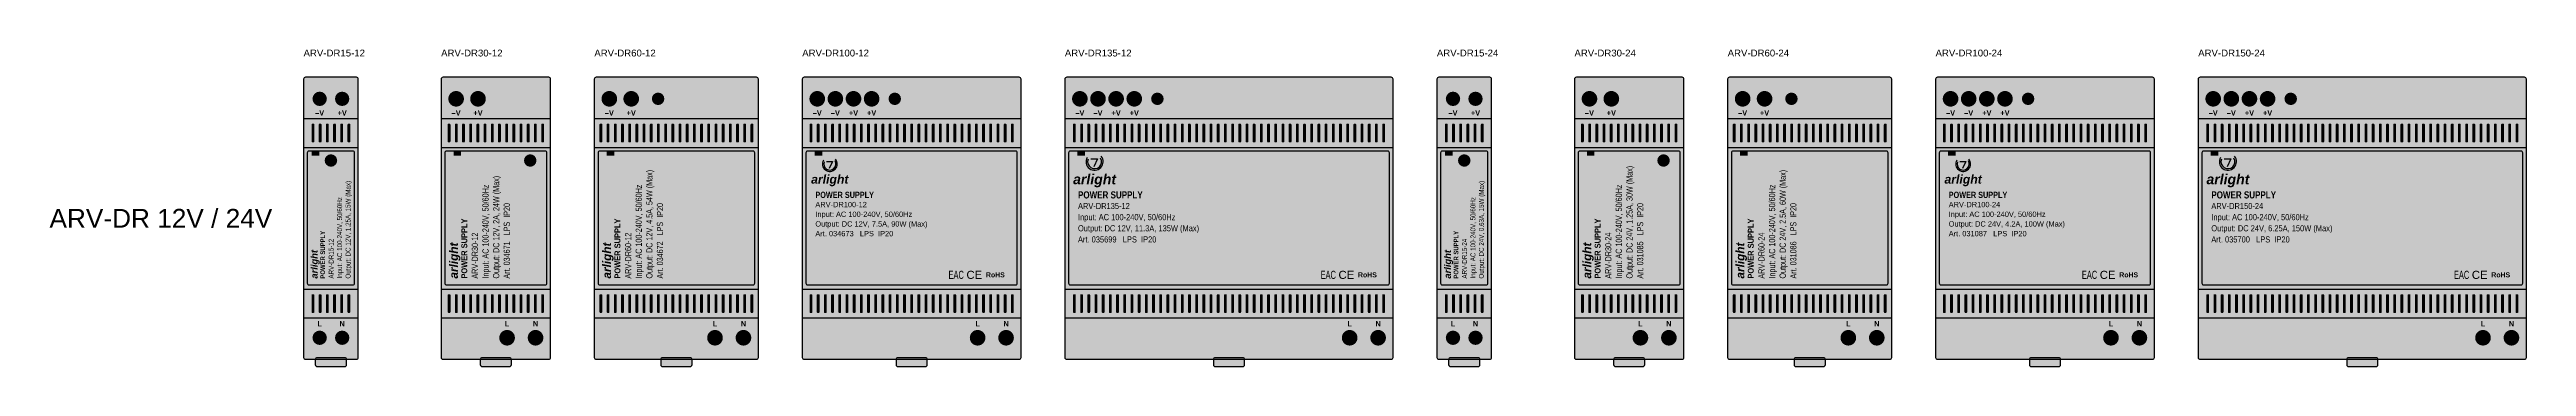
# Model space of a CAD drawing. Header units: millimetres. Extents: x -123 to 1275, y -651 to 54.
# Drawn here: x -81 to 711, y -47 to 54 of the extents above; entities that cross this region are included whole.
import ezdxf
from ezdxf.enums import TextEntityAlignment as Align

# ---------------------------------------------------------------- set-up
doc = ezdxf.new("R2010")
doc.units = ezdxf.units.MM
doc.styles.add('AL_Arial', font='arial.ttf')
doc.styles.add('AL_ArialBd', font='arialbd.ttf')
doc.styles.add('AL_ArialBdI', font='arialbi.ttf')
doc.styles.add('AL_ArialN', font='ARIALN.TTF')

# ---------------------------------------------------------------- blocks, each defined once
blk = doc.blocks.new('ARV-DR15-12')
at = {"true_color": 0xdddddb}
blk.add_hatch(color=254, dxfattribs=at).paths.add_polyline_path([(0.6, -45.15), (16.9, -45.15, 0.4142136), (17.5, -44.55), (17.5, 44.55, 0.4142136), (16.9, 45.15), (0.6, 45.15, 0.4142136), (0, 44.55), (0, -44.55, 0.4142136)])
at = {"true_color": 0x28282a}
for points in [[(4.849, 35.75), (12.651, 35.75, 0.4142136), (15.15, 38.249), (15.15, 38.251, 0.4142136), (12.651, 40.75), (4.849, 40.75, 0.4142136), (2.35, 38.251), (2.35, 38.249, 0.4142136)], [(4.849, -40.75), (12.651, -40.75, 0.4142136), (15.15, -38.251), (15.15, -38.249, 0.4142136), (12.651, -35.75), (4.849, -35.75, 0.4142136), (2.35, -38.249), (2.35, -38.251, 0.4142136)]]:
    blk.add_hatch(color=250, dxfattribs=at).paths.add_polyline_path(points)
h = blk.add_hatch(color=250, dxfattribs=at)
edge = h.paths.add_edge_path()
edge.add_arc((5.15, 38.25), 2.3, 0, 360)
at = {"true_color": 0xc4c6c8}
h = blk.add_hatch(color=9, dxfattribs=at)
edge = h.paths.add_edge_path()
edge.add_arc((5.15, 38.25), 1.702, 0, 360)
at = {"true_color": 0x28282a}
h = blk.add_hatch(color=250, dxfattribs=at)
edge = h.paths.add_edge_path()
edge.add_arc((12.35, 38.25), 2.3, 0, 360)
at = {"true_color": 0xc4c6c8}
h = blk.add_hatch(color=9, dxfattribs=at)
edge = h.paths.add_edge_path()
edge.add_arc((12.35, 38.25), 1.702, 0, 360)
at = {"true_color": 0xe6e6e4}
blk.add_hatch(color=254, dxfattribs=at).paths.add_polyline_path([(0, -31.9), (17.5, -31.9), (17.5, 31.9), (0, 31.9)])
at = {"true_color": 0x969696}
for points in [[(2.85, 24.3), (3.15, 24.3, 0.4142136), (3.45, 24.6), (3.45, 30, 0.4142136), (3.15, 30.3), (2.85, 30.3, 0.4142136), (2.55, 30), (2.55, 24.6, 0.4142136)], [(5.15, 24.3), (5.45, 24.3, 0.4142136), (5.75, 24.6), (5.75, 30, 0.4142136), (5.45, 30.3), (5.15, 30.3, 0.4142136), (4.85, 30), (4.85, 24.6, 0.4142136)], [(7.45, 24.3), (7.75, 24.3, 0.4142136), (8.05, 24.6), (8.05, 30, 0.4142136), (7.75, 30.3), (7.45, 30.3, 0.4142136), (7.15, 30), (7.15, 24.6, 0.4142136)], [(9.75, 24.3), (10.05, 24.3, 0.4142136), (10.35, 24.6), (10.35, 30, 0.4142136), (10.05, 30.3), (9.75, 30.3, 0.4142136), (9.45, 30), (9.45, 24.6, 0.4142136)], [(12.05, 24.3), (12.35, 24.3, 0.4142136), (12.65, 24.6), (12.65, 30, 0.4142136), (12.35, 30.3), (12.05, 30.3, 0.4142136), (11.75, 30), (11.75, 24.6, 0.4142136)], [(14.35, 24.3), (14.65, 24.3, 0.4142136), (14.95, 24.6), (14.95, 30, 0.4142136), (14.65, 30.3), (14.35, 30.3, 0.4142136), (14.05, 30), (14.05, 24.6, 0.4142136)], [(2.85, -30.3), (3.15, -30.3, 0.4142136), (3.45, -30), (3.45, -24.6, 0.4142136), (3.15, -24.3), (2.85, -24.3, 0.4142136), (2.55, -24.6), (2.55, -30, 0.4142136)], [(5.15, -30.3), (5.45, -30.3, 0.4142136), (5.75, -30), (5.75, -24.6, 0.4142136), (5.45, -24.3), (5.15, -24.3, 0.4142136), (4.85, -24.6), (4.85, -30, 0.4142136)], [(7.45, -30.3), (7.75, -30.3, 0.4142136), (8.05, -30), (8.05, -24.6, 0.4142136), (7.75, -24.3), (7.45, -24.3, 0.4142136), (7.15, -24.6), (7.15, -30, 0.4142136)], [(9.75, -30.3), (10.05, -30.3, 0.4142136), (10.35, -30), (10.35, -24.6, 0.4142136), (10.05, -24.3), (9.75, -24.3, 0.4142136), (9.45, -24.6), (9.45, -30, 0.4142136)], [(12.05, -30.3), (12.35, -30.3, 0.4142136), (12.65, -30), (12.65, -24.6, 0.4142136), (12.35, -24.3), (12.05, -24.3, 0.4142136), (11.75, -24.6), (11.75, -30, 0.4142136)], [(14.35, -30.3), (14.65, -30.3, 0.4142136), (14.95, -30), (14.95, -24.6, 0.4142136), (14.65, -24.3), (14.35, -24.3, 0.4142136), (14.05, -24.6), (14.05, -30, 0.4142136)]]:
    blk.add_hatch(color=252, dxfattribs=at).paths.add_polyline_path(points)
at = {"true_color": 0xeeeeec}
blk.add_hatch(color=7, dxfattribs=at).paths.add_polyline_path([(0, -22.7), (17.5, -22.7), (17.5, 22.7), (0, 22.7)])
at = {"true_color": 0x5ac86e}
blk.add_hatch(color=93, dxfattribs=at).paths.add_polyline_path([(2.6, 20.1), (5, 20.1), (5, 21.3), (2.6, 21.3)])
at = {"true_color": 0x28282a}
h = blk.add_hatch(color=250, dxfattribs=at)
edge = h.paths.add_edge_path()
edge.add_arc((8.75, 18.5), 2, 0, 360)
at = {"true_color": 0xd2be78}
h = blk.add_hatch(color=43, dxfattribs=at)
edge = h.paths.add_edge_path()
edge.add_arc((8.75, 18.5), 1.5, 0, 360)
at = {"true_color": 0x28282a}
h = blk.add_hatch(color=250, dxfattribs=at)
edge = h.paths.add_edge_path()
edge.add_arc((5.15, -38.25), 2.3, 0, 360)
at = {"true_color": 0xc4c6c8}
h = blk.add_hatch(color=9, dxfattribs=at)
edge = h.paths.add_edge_path()
edge.add_arc((5.15, -38.25), 1.702, 0, 360)
at = {"true_color": 0x28282a}
h = blk.add_hatch(color=250, dxfattribs=at)
edge = h.paths.add_edge_path()
edge.add_arc((12.35, -38.25), 2.3, 0, 360)
at = {"true_color": 0xc4c6c8}
h = blk.add_hatch(color=9, dxfattribs=at)
edge = h.paths.add_edge_path()
edge.add_arc((12.35, -38.25), 1.702, 0, 360)
at = {"true_color": 0xd1d1cf}
blk.add_hatch(color=254, dxfattribs=at).paths.add_polyline_path([(4.35, -47.45), (13.15, -47.45, 0.4142136), (13.75, -46.85), (13.75, -45.25, 0.4142136), (13.15, -44.65), (4.35, -44.65, 0.4142136), (3.75, -45.25), (3.75, -46.85, 0.4142136)])
at = {"color": 9, "true_color": 0xb9b9b8}
for p, q in [((0, 31.9), (17.5, 31.9)), ((0, 22.7), (17.5, 22.7)), ((0, -22.7), (17.5, -22.7)), ((0, -31.9), (17.5, -31.9))]:
    blk.add_line(p, q, dxfattribs=at)
at = {"color": 251, "true_color": 0x58595a}
for p, q in [((4, 38.25), (6.3, 38.25)), ((5.15, 37.1), (5.15, 39.4)), ((11.2, 38.25), (13.5, 38.25)), ((12.35, 37.1), (12.35, 39.4)), ((4, -38.25), (6.3, -38.25)), ((5.15, -39.4), (5.15, -37.1)), ((11.2, -38.25), (13.5, -38.25)), ((12.35, -39.4), (12.35, -37.1))]:
    blk.add_line(p, q, dxfattribs=at)
at = {"color": 250, "true_color": 0x28282a}
blk.add_line((7.75, 18.5), (9.75, 18.5), dxfattribs=at)
blk.add_lwpolyline([(0.6, -45.15), (16.9, -45.15, 0.4142136), (17.5, -44.55), (17.5, 44.55, 0.4142136), (16.9, 45.15), (0.6, 45.15, 0.4142136), (0, 44.55), (0, -44.55, 0.4142136)], format="xyb", close=True)
at = {"color": 9, "true_color": 0xb9b9b8}
for points in [[(1.7, -21.3), (15.8, -21.3, 0.4142136), (16.3, -20.8), (16.3, 21, 0.4142136), (15.8, 21.5), (1.7, 21.5, 0.4142136), (1.2, 21), (1.2, -20.8, 0.4142136)], [(4.35, -47.45), (13.15, -47.45, 0.4142136), (13.75, -46.85), (13.75, -45.25, 0.4142136), (13.15, -44.65), (4.35, -44.65, 0.4142136), (3.75, -45.25), (3.75, -46.85, 0.4142136)]]:
    blk.add_lwpolyline(points, format="xyb", close=True, dxfattribs=at)
at = {"color": 149, "true_color": 0x464648, "style": 'AL_ArialBd', "width": 0.8}
for s, p in [('–V', (5.15, 33.75)), ('+V', (12.35, 33.75)), ('L', (5.15, -33.75)), ('N', (12.35, -33.75))]:
    blk.add_text(s, height=1.7, dxfattribs=at).set_placement(p, align=Align.MIDDLE_CENTER)
at = {"color": 149, "true_color": 0x464648, "width": 0.72}
for s, height, style, p in [('Input: AC 100-240V, 50/60Hz', 1.58947, 'AL_Arial', (11.532, -19.3)), ('Output: DC 12V, 1.25A, 15W (Max)', 1.58947, 'AL_Arial', (14.234, -19.3)), ('POWER SUPPLY', 1.51, 'AL_ArialBd', (6.127, -19.3)), ('ARV-DR15-12', 1.58947, 'AL_Arial', (8.829, -19.3))]:
    blk.add_text(s, height=height, rotation=90, dxfattribs=dict(at, style=style)).set_placement(p, align=Align.MIDDLE_LEFT)
at = {"color": 149, "true_color": 0x464648, "style": 'AL_ArialBdI'}
blk.add_text('arlight', height=2.1458, rotation=90, dxfattribs=at).set_placement((3.425, -19.3), align=Align.MIDDLE_LEFT)
blk = doc.blocks.new('ARV-DR30-12')
at = {"true_color": 0xdddddb}
blk.add_hatch(color=254, dxfattribs=at).paths.add_polyline_path([(0.6, -45.15), (34.4, -45.15, 0.414214), (35, -44.55), (35, 44.55, 0.414214), (34.4, 45.15), (0.6, 45.15, 0.414214), (0, 44.55), (0, -44.55, 0.414214)])
at = {"true_color": 0x28282a}
h = blk.add_hatch(color=250, dxfattribs=at)
edge = h.paths.add_edge_path()
edge.add_arc((4.8, 38.25), 2.5, 0, 360)
at = {"true_color": 0xc4c6c8}
h = blk.add_hatch(color=9, dxfattribs=at)
edge = h.paths.add_edge_path()
edge.add_arc((4.8, 38.25), 1.85, 0, 360)
at = {"true_color": 0x28282a}
h = blk.add_hatch(color=250, dxfattribs=at)
edge = h.paths.add_edge_path()
edge.add_arc((11.8, 38.25), 2.5, 0, 360)
at = {"true_color": 0xc4c6c8}
h = blk.add_hatch(color=9, dxfattribs=at)
edge = h.paths.add_edge_path()
edge.add_arc((11.8, 38.25), 1.85, 0, 360)
at = {"true_color": 0xe6e6e4}
blk.add_hatch(color=254, dxfattribs=at).paths.add_polyline_path([(0, -31.9), (35, -31.9), (35, 31.9), (0, 31.9)])
at = {"true_color": 0x969696}
for points in [[(2.4, 24.3), (2.7, 24.3, 0.414214), (3, 24.6), (3, 30, 0.414214), (2.7, 30.3), (2.4, 30.3, 0.414214), (2.1, 30), (2.1, 24.6, 0.414214)], [(4.7, 24.3), (5, 24.3, 0.414214), (5.3, 24.6), (5.3, 30, 0.414214), (5, 30.3), (4.7, 30.3, 0.414214), (4.4, 30), (4.4, 24.6, 0.414214)], [(7, 24.3), (7.3, 24.3, 0.414214), (7.6, 24.6), (7.6, 30, 0.414214), (7.3, 30.3), (7, 30.3, 0.414214), (6.7, 30), (6.7, 24.6, 0.414214)], [(9.3, 24.3), (9.6, 24.3, 0.414214), (9.9, 24.6), (9.9, 30, 0.414214), (9.6, 30.3), (9.3, 30.3, 0.414214), (9, 30), (9, 24.6, 0.414214)], [(11.6, 24.3), (11.9, 24.3, 0.414214), (12.2, 24.6), (12.2, 30, 0.414214), (11.9, 30.3), (11.6, 30.3, 0.414214), (11.3, 30), (11.3, 24.6, 0.414214)], [(13.9, 24.3), (14.2, 24.3, 0.414214), (14.5, 24.6), (14.5, 30, 0.414214), (14.2, 30.3), (13.9, 30.3, 0.414214), (13.6, 30), (13.6, 24.6, 0.414214)], [(16.2, 24.3), (16.5, 24.3, 0.414214), (16.8, 24.6), (16.8, 30, 0.414214), (16.5, 30.3), (16.2, 30.3, 0.414214), (15.9, 30), (15.9, 24.6, 0.414214)], [(18.5, 24.3), (18.8, 24.3, 0.414214), (19.1, 24.6), (19.1, 30, 0.414214), (18.8, 30.3), (18.5, 30.3, 0.414214), (18.2, 30), (18.2, 24.6, 0.414214)], [(20.8, 24.3), (21.1, 24.3, 0.414214), (21.4, 24.6), (21.4, 30, 0.414214), (21.1, 30.3), (20.8, 30.3, 0.414214), (20.5, 30), (20.5, 24.6, 0.414214)], [(23.1, 24.3), (23.4, 24.3, 0.414214), (23.7, 24.6), (23.7, 30, 0.414214), (23.4, 30.3), (23.1, 30.3, 0.414214), (22.8, 30), (22.8, 24.6, 0.414214)], [(25.4, 24.3), (25.7, 24.3, 0.414214), (26, 24.6), (26, 30, 0.414214), (25.7, 30.3), (25.4, 30.3, 0.414214), (25.1, 30), (25.1, 24.6, 0.414214)], [(27.7, 24.3), (28, 24.3, 0.414214), (28.3, 24.6), (28.3, 30, 0.414214), (28, 30.3), (27.7, 30.3, 0.414214), (27.4, 30), (27.4, 24.6, 0.414214)], [(30, 24.3), (30.3, 24.3, 0.414214), (30.6, 24.6), (30.6, 30, 0.414214), (30.3, 30.3), (30, 30.3, 0.414214), (29.7, 30), (29.7, 24.6, 0.414214)], [(32.3, 24.3), (32.6, 24.3, 0.414214), (32.9, 24.6), (32.9, 30, 0.414214), (32.6, 30.3), (32.3, 30.3, 0.414214), (32, 30), (32, 24.6, 0.414214)], [(2.4, -30.3), (2.7, -30.3, 0.414214), (3, -30), (3, -24.6, 0.414214), (2.7, -24.3), (2.4, -24.3, 0.414214), (2.1, -24.6), (2.1, -30, 0.414214)], [(4.7, -30.3), (5, -30.3, 0.414214), (5.3, -30), (5.3, -24.6, 0.414214), (5, -24.3), (4.7, -24.3, 0.414214), (4.4, -24.6), (4.4, -30, 0.414214)], [(7, -30.3), (7.3, -30.3, 0.414214), (7.6, -30), (7.6, -24.6, 0.414214), (7.3, -24.3), (7, -24.3, 0.414214), (6.7, -24.6), (6.7, -30, 0.414214)], [(9.3, -30.3), (9.6, -30.3, 0.414214), (9.9, -30), (9.9, -24.6, 0.414214), (9.6, -24.3), (9.3, -24.3, 0.414214), (9, -24.6), (9, -30, 0.414214)], [(11.6, -30.3), (11.9, -30.3, 0.414214), (12.2, -30), (12.2, -24.6, 0.414214), (11.9, -24.3), (11.6, -24.3, 0.414214), (11.3, -24.6), (11.3, -30, 0.414214)], [(13.9, -30.3), (14.2, -30.3, 0.414214), (14.5, -30), (14.5, -24.6, 0.414214), (14.2, -24.3), (13.9, -24.3, 0.414214), (13.6, -24.6), (13.6, -30, 0.414214)], [(16.2, -30.3), (16.5, -30.3, 0.414214), (16.8, -30), (16.8, -24.6, 0.414214), (16.5, -24.3), (16.2, -24.3, 0.414214), (15.9, -24.6), (15.9, -30, 0.414214)], [(18.5, -30.3), (18.8, -30.3, 0.414214), (19.1, -30), (19.1, -24.6, 0.414214), (18.8, -24.3), (18.5, -24.3, 0.414214), (18.2, -24.6), (18.2, -30, 0.414214)], [(20.8, -30.3), (21.1, -30.3, 0.414214), (21.4, -30), (21.4, -24.6, 0.414214), (21.1, -24.3), (20.8, -24.3, 0.414214), (20.5, -24.6), (20.5, -30, 0.414214)], [(23.1, -30.3), (23.4, -30.3, 0.414214), (23.7, -30), (23.7, -24.6, 0.414214), (23.4, -24.3), (23.1, -24.3, 0.414214), (22.8, -24.6), (22.8, -30, 0.414214)], [(25.4, -30.3), (25.7, -30.3, 0.414214), (26, -30), (26, -24.6, 0.414214), (25.7, -24.3), (25.4, -24.3, 0.414214), (25.1, -24.6), (25.1, -30, 0.414214)], [(27.7, -30.3), (28, -30.3, 0.414214), (28.3, -30), (28.3, -24.6, 0.414214), (28, -24.3), (27.7, -24.3, 0.414214), (27.4, -24.6), (27.4, -30, 0.414214)], [(30, -30.3), (30.3, -30.3, 0.414214), (30.6, -30), (30.6, -24.6, 0.414214), (30.3, -24.3), (30, -24.3, 0.414214), (29.7, -24.6), (29.7, -30, 0.414214)], [(32.3, -30.3), (32.6, -30.3, 0.414214), (32.9, -30), (32.9, -24.6, 0.414214), (32.6, -24.3), (32.3, -24.3, 0.414214), (32, -24.6), (32, -30, 0.414214)]]:
    blk.add_hatch(color=252, dxfattribs=at).paths.add_polyline_path(points)
at = {"true_color": 0xeeeeec}
blk.add_hatch(color=7, dxfattribs=at).paths.add_polyline_path([(0, -22.7), (35, -22.7), (35, 22.7), (0, 22.7)])
at = {"true_color": 0x5ac86e}
blk.add_hatch(color=93, dxfattribs=at).paths.add_polyline_path([(4, 20.1), (6.4, 20.1), (6.4, 21.3), (4, 21.3)])
at = {"true_color": 0x28282a}
h = blk.add_hatch(color=250, dxfattribs=at)
edge = h.paths.add_edge_path()
edge.add_arc((28.5, 18.5), 2, 0, 360)
at = {"true_color": 0xd2be78}
h = blk.add_hatch(color=43, dxfattribs=at)
edge = h.paths.add_edge_path()
edge.add_arc((28.5, 18.5), 1.5, 0, 360)
at = {"true_color": 0x28282a}
h = blk.add_hatch(color=250, dxfattribs=at)
edge = h.paths.add_edge_path()
edge.add_arc((21.1, -38.25), 2.5, 0, 360)
at = {"true_color": 0xc4c6c8}
h = blk.add_hatch(color=9, dxfattribs=at)
edge = h.paths.add_edge_path()
edge.add_arc((21.1, -38.25), 1.85, 0, 360)
at = {"true_color": 0x28282a}
h = blk.add_hatch(color=250, dxfattribs=at)
edge = h.paths.add_edge_path()
edge.add_arc((30.2, -38.25), 2.5, 0, 360)
at = {"true_color": 0xc4c6c8}
h = blk.add_hatch(color=9, dxfattribs=at)
edge = h.paths.add_edge_path()
edge.add_arc((30.2, -38.25), 1.85, 0, 360)
at = {"true_color": 0xd1d1cf}
blk.add_hatch(color=254, dxfattribs=at).paths.add_polyline_path([(13.1, -47.45), (21.9, -47.45, 0.414214), (22.5, -46.85), (22.5, -45.25, 0.414214), (21.9, -44.65), (13.1, -44.65, 0.414214), (12.5, -45.25), (12.5, -46.85, 0.414214)])
at = {"color": 9, "true_color": 0xb9b9b8}
for p, q in [((0, 31.9), (35, 31.9)), ((0, 22.7), (35, 22.7)), ((0, -22.7), (35, -22.7)), ((0, -31.9), (35, -31.9))]:
    blk.add_line(p, q, dxfattribs=at)
at = {"color": 251, "true_color": 0x58595a}
for p, q in [((3.55, 38.25), (6.05, 38.25)), ((4.8, 37), (4.8, 39.5)), ((10.55, 38.25), (13.05, 38.25)), ((11.8, 37), (11.8, 39.5)), ((19.85, -38.25), (22.35, -38.25)), ((21.1, -39.5), (21.1, -37)), ((28.95, -38.25), (31.45, -38.25)), ((30.2, -39.5), (30.2, -37))]:
    blk.add_line(p, q, dxfattribs=at)
at = {"color": 250, "true_color": 0x28282a}
blk.add_line((27.5, 18.5), (29.5, 18.5), dxfattribs=at)
blk.add_lwpolyline([(0.6, -45.15), (34.4, -45.15, 0.414214), (35, -44.55), (35, 44.55, 0.414214), (34.4, 45.15), (0.6, 45.15, 0.414214), (0, 44.55), (0, -44.55, 0.414214)], format="xyb", close=True)
at = {"color": 9, "true_color": 0xb9b9b8}
for points in [[(1.7, -21.3), (33.3, -21.3, 0.414214), (33.8, -20.8), (33.8, 21, 0.414214), (33.3, 21.5), (1.7, 21.5, 0.414214), (1.2, 21), (1.2, -20.8, 0.414214)], [(13.1, -47.45), (21.9, -47.45, 0.414214), (22.5, -46.85), (22.5, -45.25, 0.414214), (21.9, -44.65), (13.1, -44.65, 0.414214), (12.5, -45.25), (12.5, -46.85, 0.414214)]]:
    blk.add_lwpolyline(points, format="xyb", close=True, dxfattribs=at)
at = {"color": 149, "true_color": 0x464648, "style": 'AL_ArialBd', "width": 0.8}
for s, p in [('–V', (4.8, 33.75)), ('+V', (11.8, 33.75)), ('L', (21.1, -33.75)), ('N', (30.2, -33.75))]:
    blk.add_text(s, height=1.7, dxfattribs=at).set_placement(p, align=Align.MIDDLE_CENTER)
at = {"color": 149, "true_color": 0x464648, "width": 0.72}
for s, height, style, p in [('Output: DC 12V, 2A, 24W (Max)', 2, 'AL_Arial', (17.6, -19.3)), ('Input: AC 100-240V, 50/60Hz', 2, 'AL_Arial', (14.2, -19.3)), ('Art. 034671   LPS  IP20', 2, 'AL_Arial', (21, -19.3)), ('POWER SUPPLY', 1.9, 'AL_ArialBd', (7.4, -19.3)), ('ARV-DR30-12', 2, 'AL_Arial', (10.8, -19.3))]:
    blk.add_text(s, height=height, rotation=90, dxfattribs=dict(at, style=style)).set_placement(p, align=Align.MIDDLE_LEFT)
at = {"color": 149, "true_color": 0x464648, "style": 'AL_ArialBdI'}
blk.add_text('arlight', height=2.7, rotation=90, dxfattribs=at).set_placement((4, -19.3), align=Align.MIDDLE_LEFT)
blk = doc.blocks.new('ARV-DR60-12')
at = {"true_color": 0xdddddb}
blk.add_hatch(color=254, dxfattribs=at).paths.add_polyline_path([(0.6, -45.15), (51.9, -45.15, 0.414214), (52.5, -44.55), (52.5, 44.55, 0.414214), (51.9, 45.15), (0.6, 45.15, 0.414214), (0, 44.55), (0, -44.55, 0.414214)])
at = {"true_color": 0x28282a}
h = blk.add_hatch(color=250, dxfattribs=at)
edge = h.paths.add_edge_path()
edge.add_arc((4.8, 38.25), 2.5, 0, 360)
at = {"true_color": 0xc4c6c8}
h = blk.add_hatch(color=9, dxfattribs=at)
edge = h.paths.add_edge_path()
edge.add_arc((4.8, 38.25), 1.85, 0, 360)
at = {"true_color": 0x28282a}
h = blk.add_hatch(color=250, dxfattribs=at)
edge = h.paths.add_edge_path()
edge.add_arc((11.8, 38.25), 2.5, 0, 360)
at = {"true_color": 0xc4c6c8}
h = blk.add_hatch(color=9, dxfattribs=at)
edge = h.paths.add_edge_path()
edge.add_arc((11.8, 38.25), 1.85, 0, 360)
at = {"true_color": 0x28282a}
h = blk.add_hatch(color=250, dxfattribs=at)
edge = h.paths.add_edge_path()
edge.add_arc((20.4, 38.25), 2, 0, 360)
at = {"true_color": 0xd2be78}
h = blk.add_hatch(color=43, dxfattribs=at)
edge = h.paths.add_edge_path()
edge.add_arc((20.4, 38.25), 1.5, 0, 360)
at = {"true_color": 0xe6e6e4}
blk.add_hatch(color=254, dxfattribs=at).paths.add_polyline_path([(0, -31.9), (52.5, -31.9), (52.5, 31.9), (0, 31.9)])
at = {"true_color": 0x969696}
for points in [[(1.95, 24.3), (2.25, 24.3, 0.414214), (2.55, 24.6), (2.55, 30, 0.414214), (2.25, 30.3), (1.95, 30.3, 0.414214), (1.65, 30), (1.65, 24.6, 0.414214)], [(4.25, 24.3), (4.55, 24.3, 0.414214), (4.85, 24.6), (4.85, 30, 0.414214), (4.55, 30.3), (4.25, 30.3, 0.414214), (3.95, 30), (3.95, 24.6, 0.414214)], [(6.55, 24.3), (6.85, 24.3, 0.414214), (7.15, 24.6), (7.15, 30, 0.414214), (6.85, 30.3), (6.55, 30.3, 0.414214), (6.25, 30), (6.25, 24.6, 0.414214)], [(8.85, 24.3), (9.15, 24.3, 0.414214), (9.45, 24.6), (9.45, 30, 0.414214), (9.15, 30.3), (8.85, 30.3, 0.414214), (8.55, 30), (8.55, 24.6, 0.414214)], [(11.15, 24.3), (11.45, 24.3, 0.414214), (11.75, 24.6), (11.75, 30, 0.414214), (11.45, 30.3), (11.15, 30.3, 0.414214), (10.85, 30), (10.85, 24.6, 0.414214)], [(13.45, 24.3), (13.75, 24.3, 0.414214), (14.05, 24.6), (14.05, 30, 0.414214), (13.75, 30.3), (13.45, 30.3, 0.414214), (13.15, 30), (13.15, 24.6, 0.414214)], [(15.75, 24.3), (16.05, 24.3, 0.414214), (16.35, 24.6), (16.35, 30, 0.414214), (16.05, 30.3), (15.75, 30.3, 0.414214), (15.45, 30), (15.45, 24.6, 0.414214)], [(18.05, 24.3), (18.35, 24.3, 0.414214), (18.65, 24.6), (18.65, 30, 0.414214), (18.35, 30.3), (18.05, 30.3, 0.414214), (17.75, 30), (17.75, 24.6, 0.414214)], [(20.35, 24.3), (20.65, 24.3, 0.414214), (20.95, 24.6), (20.95, 30, 0.414214), (20.65, 30.3), (20.35, 30.3, 0.414214), (20.05, 30), (20.05, 24.6, 0.414214)], [(22.65, 24.3), (22.95, 24.3, 0.414214), (23.25, 24.6), (23.25, 30, 0.414214), (22.95, 30.3), (22.65, 30.3, 0.414214), (22.35, 30), (22.35, 24.6, 0.414214)], [(24.95, 24.3), (25.25, 24.3, 0.414214), (25.55, 24.6), (25.55, 30, 0.414214), (25.25, 30.3), (24.95, 30.3, 0.414214), (24.65, 30), (24.65, 24.6, 0.414214)], [(27.25, 24.3), (27.55, 24.3, 0.414214), (27.85, 24.6), (27.85, 30, 0.414214), (27.55, 30.3), (27.25, 30.3, 0.414214), (26.95, 30), (26.95, 24.6, 0.414214)], [(29.55, 24.3), (29.85, 24.3, 0.414214), (30.15, 24.6), (30.15, 30, 0.414214), (29.85, 30.3), (29.55, 30.3, 0.414214), (29.25, 30), (29.25, 24.6, 0.414214)], [(31.85, 24.3), (32.15, 24.3, 0.414214), (32.45, 24.6), (32.45, 30, 0.414214), (32.15, 30.3), (31.85, 30.3, 0.414214), (31.55, 30), (31.55, 24.6, 0.414214)], [(34.15, 24.3), (34.45, 24.3, 0.414214), (34.75, 24.6), (34.75, 30, 0.414214), (34.45, 30.3), (34.15, 30.3, 0.414214), (33.85, 30), (33.85, 24.6, 0.414214)], [(36.45, 24.3), (36.75, 24.3, 0.414214), (37.05, 24.6), (37.05, 30, 0.414214), (36.75, 30.3), (36.45, 30.3, 0.414214), (36.15, 30), (36.15, 24.6, 0.414214)], [(38.75, 24.3), (39.05, 24.3, 0.414214), (39.35, 24.6), (39.35, 30, 0.414214), (39.05, 30.3), (38.75, 30.3, 0.414214), (38.45, 30), (38.45, 24.6, 0.414214)], [(41.05, 24.3), (41.35, 24.3, 0.414214), (41.65, 24.6), (41.65, 30, 0.414214), (41.35, 30.3), (41.05, 30.3, 0.414214), (40.75, 30), (40.75, 24.6, 0.414214)], [(43.35, 24.3), (43.65, 24.3, 0.414214), (43.95, 24.6), (43.95, 30, 0.414214), (43.65, 30.3), (43.35, 30.3, 0.414214), (43.05, 30), (43.05, 24.6, 0.414214)], [(45.65, 24.3), (45.95, 24.3, 0.414214), (46.25, 24.6), (46.25, 30, 0.414214), (45.95, 30.3), (45.65, 30.3, 0.414214), (45.35, 30), (45.35, 24.6, 0.414214)], [(47.95, 24.3), (48.25, 24.3, 0.414214), (48.55, 24.6), (48.55, 30, 0.414214), (48.25, 30.3), (47.95, 30.3, 0.414214), (47.65, 30), (47.65, 24.6, 0.414214)], [(50.25, 24.3), (50.55, 24.3, 0.414214), (50.85, 24.6), (50.85, 30, 0.414214), (50.55, 30.3), (50.25, 30.3, 0.414214), (49.95, 30), (49.95, 24.6, 0.414214)], [(1.95, -30.3), (2.25, -30.3, 0.414214), (2.55, -30), (2.55, -24.6, 0.414214), (2.25, -24.3), (1.95, -24.3, 0.414214), (1.65, -24.6), (1.65, -30, 0.414214)], [(4.25, -30.3), (4.55, -30.3, 0.414214), (4.85, -30), (4.85, -24.6, 0.414214), (4.55, -24.3), (4.25, -24.3, 0.414214), (3.95, -24.6), (3.95, -30, 0.414214)], [(6.55, -30.3), (6.85, -30.3, 0.414214), (7.15, -30), (7.15, -24.6, 0.414214), (6.85, -24.3), (6.55, -24.3, 0.414214), (6.25, -24.6), (6.25, -30, 0.414214)], [(8.85, -30.3), (9.15, -30.3, 0.414214), (9.45, -30), (9.45, -24.6, 0.414214), (9.15, -24.3), (8.85, -24.3, 0.414214), (8.55, -24.6), (8.55, -30, 0.414214)], [(11.15, -30.3), (11.45, -30.3, 0.414214), (11.75, -30), (11.75, -24.6, 0.414214), (11.45, -24.3), (11.15, -24.3, 0.414214), (10.85, -24.6), (10.85, -30, 0.414214)], [(13.45, -30.3), (13.75, -30.3, 0.414214), (14.05, -30), (14.05, -24.6, 0.414214), (13.75, -24.3), (13.45, -24.3, 0.414214), (13.15, -24.6), (13.15, -30, 0.414214)], [(15.75, -30.3), (16.05, -30.3, 0.414214), (16.35, -30), (16.35, -24.6, 0.414214), (16.05, -24.3), (15.75, -24.3, 0.414214), (15.45, -24.6), (15.45, -30, 0.414214)], [(18.05, -30.3), (18.35, -30.3, 0.414214), (18.65, -30), (18.65, -24.6, 0.414214), (18.35, -24.3), (18.05, -24.3, 0.414214), (17.75, -24.6), (17.75, -30, 0.414214)], [(20.35, -30.3), (20.65, -30.3, 0.414214), (20.95, -30), (20.95, -24.6, 0.414214), (20.65, -24.3), (20.35, -24.3, 0.414214), (20.05, -24.6), (20.05, -30, 0.414214)], [(22.65, -30.3), (22.95, -30.3, 0.414214), (23.25, -30), (23.25, -24.6, 0.414214), (22.95, -24.3), (22.65, -24.3, 0.414214), (22.35, -24.6), (22.35, -30, 0.414214)], [(24.95, -30.3), (25.25, -30.3, 0.414214), (25.55, -30), (25.55, -24.6, 0.414214), (25.25, -24.3), (24.95, -24.3, 0.414214), (24.65, -24.6), (24.65, -30, 0.414214)], [(27.25, -30.3), (27.55, -30.3, 0.414214), (27.85, -30), (27.85, -24.6, 0.414214), (27.55, -24.3), (27.25, -24.3, 0.414214), (26.95, -24.6), (26.95, -30, 0.414214)], [(29.55, -30.3), (29.85, -30.3, 0.414214), (30.15, -30), (30.15, -24.6, 0.414214), (29.85, -24.3), (29.55, -24.3, 0.414214), (29.25, -24.6), (29.25, -30, 0.414214)], [(31.85, -30.3), (32.15, -30.3, 0.414214), (32.45, -30), (32.45, -24.6, 0.414214), (32.15, -24.3), (31.85, -24.3, 0.414214), (31.55, -24.6), (31.55, -30, 0.414214)], [(34.15, -30.3), (34.45, -30.3, 0.414214), (34.75, -30), (34.75, -24.6, 0.414214), (34.45, -24.3), (34.15, -24.3, 0.414214), (33.85, -24.6), (33.85, -30, 0.414214)], [(36.45, -30.3), (36.75, -30.3, 0.414214), (37.05, -30), (37.05, -24.6, 0.414214), (36.75, -24.3), (36.45, -24.3, 0.414214), (36.15, -24.6), (36.15, -30, 0.414214)], [(38.75, -30.3), (39.05, -30.3, 0.414214), (39.35, -30), (39.35, -24.6, 0.414214), (39.05, -24.3), (38.75, -24.3, 0.414214), (38.45, -24.6), (38.45, -30, 0.414214)], [(41.05, -30.3), (41.35, -30.3, 0.414214), (41.65, -30), (41.65, -24.6, 0.414214), (41.35, -24.3), (41.05, -24.3, 0.414214), (40.75, -24.6), (40.75, -30, 0.414214)], [(43.35, -30.3), (43.65, -30.3, 0.414214), (43.95, -30), (43.95, -24.6, 0.414214), (43.65, -24.3), (43.35, -24.3, 0.414214), (43.05, -24.6), (43.05, -30, 0.414214)], [(45.65, -30.3), (45.95, -30.3, 0.414214), (46.25, -30), (46.25, -24.6, 0.414214), (45.95, -24.3), (45.65, -24.3, 0.414214), (45.35, -24.6), (45.35, -30, 0.414214)], [(47.95, -30.3), (48.25, -30.3, 0.414214), (48.55, -30), (48.55, -24.6, 0.414214), (48.25, -24.3), (47.95, -24.3, 0.414214), (47.65, -24.6), (47.65, -30, 0.414214)], [(50.25, -30.3), (50.55, -30.3, 0.414214), (50.85, -30), (50.85, -24.6, 0.414214), (50.55, -24.3), (50.25, -24.3, 0.414214), (49.95, -24.6), (49.95, -30, 0.414214)]]:
    blk.add_hatch(color=252, dxfattribs=at).paths.add_polyline_path(points)
at = {"true_color": 0xeeeeec}
blk.add_hatch(color=7, dxfattribs=at).paths.add_polyline_path([(0, -22.7), (52.5, -22.7), (52.5, 22.7), (0, 22.7)])
at = {"true_color": 0x5ac86e}
blk.add_hatch(color=93, dxfattribs=at).paths.add_polyline_path([(4, 20.1), (6.4, 20.1), (6.4, 21.3), (4, 21.3)])
at = {"true_color": 0x28282a}
h = blk.add_hatch(color=250, dxfattribs=at)
edge = h.paths.add_edge_path()
edge.add_arc((38.6, -38.25), 2.5, 0, 360)
at = {"true_color": 0xc4c6c8}
h = blk.add_hatch(color=9, dxfattribs=at)
edge = h.paths.add_edge_path()
edge.add_arc((38.6, -38.25), 1.85, 0, 360)
at = {"true_color": 0x28282a}
h = blk.add_hatch(color=250, dxfattribs=at)
edge = h.paths.add_edge_path()
edge.add_arc((47.7, -38.25), 2.5, 0, 360)
at = {"true_color": 0xc4c6c8}
h = blk.add_hatch(color=9, dxfattribs=at)
edge = h.paths.add_edge_path()
edge.add_arc((47.7, -38.25), 1.85, 0, 360)
at = {"true_color": 0xd1d1cf}
blk.add_hatch(color=254, dxfattribs=at).paths.add_polyline_path([(21.85, -47.45), (30.65, -47.45, 0.414214), (31.25, -46.85), (31.25, -45.25, 0.414214), (30.65, -44.65), (21.85, -44.65, 0.414214), (21.25, -45.25), (21.25, -46.85, 0.414214)])
at = {"color": 9, "true_color": 0xb9b9b8}
for p, q in [((0, 31.9), (52.5, 31.9)), ((0, 22.7), (52.5, 22.7)), ((0, -22.7), (52.5, -22.7)), ((0, -31.9), (52.5, -31.9))]:
    blk.add_line(p, q, dxfattribs=at)
at = {"color": 251, "true_color": 0x58595a}
for p, q in [((3.55, 38.25), (6.05, 38.25)), ((4.8, 37), (4.8, 39.5)), ((10.55, 38.25), (13.05, 38.25)), ((11.8, 37), (11.8, 39.5)), ((37.35, -38.25), (39.85, -38.25)), ((38.6, -39.5), (38.6, -37)), ((46.45, -38.25), (48.95, -38.25)), ((47.7, -39.5), (47.7, -37))]:
    blk.add_line(p, q, dxfattribs=at)
at = {"color": 250, "true_color": 0x28282a}
blk.add_line((19.4, 38.25), (21.4, 38.25), dxfattribs=at)
blk.add_lwpolyline([(0.6, -45.15), (51.9, -45.15, 0.414214), (52.5, -44.55), (52.5, 44.55, 0.414214), (51.9, 45.15), (0.6, 45.15, 0.414214), (0, 44.55), (0, -44.55, 0.414214)], format="xyb", close=True)
at = {"color": 9, "true_color": 0xb9b9b8}
for points in [[(1.7, -21.3), (50.8, -21.3, 0.414214), (51.3, -20.8), (51.3, 21, 0.414214), (50.8, 21.5), (1.7, 21.5, 0.414214), (1.2, 21), (1.2, -20.8, 0.414214)], [(21.85, -47.45), (30.65, -47.45, 0.414214), (31.25, -46.85), (31.25, -45.25, 0.414214), (30.65, -44.65), (21.85, -44.65, 0.414214), (21.25, -45.25), (21.25, -46.85, 0.414214)]]:
    blk.add_lwpolyline(points, format="xyb", close=True, dxfattribs=at)
at = {"color": 149, "true_color": 0x464648, "style": 'AL_ArialBd', "width": 0.8}
for s, p in [('–V', (4.8, 33.75)), ('+V', (11.8, 33.75)), ('L', (38.6, -33.75)), ('N', (47.7, -33.75))]:
    blk.add_text(s, height=1.7, dxfattribs=at).set_placement(p, align=Align.MIDDLE_CENTER)
at = {"color": 149, "true_color": 0x464648, "width": 0.72}
for s, height, style, p in [('Output: DC 12V, 4.5A, 54W (Max)', 2, 'AL_Arial', (17.6, -19.3)), ('Input: AC 100-240V, 50/60Hz', 2, 'AL_Arial', (14.2, -19.3)), ('Art. 034672   LPS  IP20', 2, 'AL_Arial', (21, -19.3)), ('POWER SUPPLY', 1.9, 'AL_ArialBd', (7.4, -19.3)), ('ARV-DR60-12', 2, 'AL_Arial', (10.8, -19.3))]:
    blk.add_text(s, height=height, rotation=90, dxfattribs=dict(at, style=style)).set_placement(p, align=Align.MIDDLE_LEFT)
at = {"color": 149, "true_color": 0x464648, "style": 'AL_ArialBdI'}
blk.add_text('arlight', height=2.7, rotation=90, dxfattribs=at).set_placement((4, -19.3), align=Align.MIDDLE_LEFT)
blk = doc.blocks.new('ARV-DR100-12')
at = {"true_color": 0xdddddb}
blk.add_hatch(color=254, dxfattribs=at).paths.add_polyline_path([(0.6, -45.15), (69.4, -45.15, 0.414214), (70, -44.55), (70, 44.55, 0.414214), (69.4, 45.15), (0.6, 45.15, 0.414214), (0, 44.55), (0, -44.55, 0.414214)])
at = {"true_color": 0x28282a}
h = blk.add_hatch(color=250, dxfattribs=at)
edge = h.paths.add_edge_path()
edge.add_arc((4.8, 38.25), 2.5, 0, 360)
at = {"true_color": 0xc4c6c8}
h = blk.add_hatch(color=9, dxfattribs=at)
edge = h.paths.add_edge_path()
edge.add_arc((4.8, 38.25), 1.85, 0, 360)
at = {"true_color": 0x28282a}
h = blk.add_hatch(color=250, dxfattribs=at)
edge = h.paths.add_edge_path()
edge.add_arc((10.6, 38.25), 2.5, 0, 360)
at = {"true_color": 0xc4c6c8}
h = blk.add_hatch(color=9, dxfattribs=at)
edge = h.paths.add_edge_path()
edge.add_arc((10.6, 38.25), 1.85, 0, 360)
at = {"true_color": 0x28282a}
h = blk.add_hatch(color=250, dxfattribs=at)
edge = h.paths.add_edge_path()
edge.add_arc((16.4, 38.25), 2.5, 0, 360)
at = {"true_color": 0xc4c6c8}
h = blk.add_hatch(color=9, dxfattribs=at)
edge = h.paths.add_edge_path()
edge.add_arc((16.4, 38.25), 1.85, 0, 360)
at = {"true_color": 0x28282a}
h = blk.add_hatch(color=250, dxfattribs=at)
edge = h.paths.add_edge_path()
edge.add_arc((22.2, 38.25), 2.5, 0, 360)
at = {"true_color": 0xc4c6c8}
h = blk.add_hatch(color=9, dxfattribs=at)
edge = h.paths.add_edge_path()
edge.add_arc((22.2, 38.25), 1.85, 0, 360)
at = {"true_color": 0x28282a}
h = blk.add_hatch(color=250, dxfattribs=at)
edge = h.paths.add_edge_path()
edge.add_arc((29.6, 38.25), 2, 0, 360)
at = {"true_color": 0xd2be78}
h = blk.add_hatch(color=43, dxfattribs=at)
edge = h.paths.add_edge_path()
edge.add_arc((29.6, 38.25), 1.5, 0, 360)
at = {"true_color": 0xe6e6e4}
blk.add_hatch(color=254, dxfattribs=at).paths.add_polyline_path([(0, -31.9), (70, -31.9), (70, 31.9), (0, 31.9)])
at = {"true_color": 0x969696}
for points in [[(2.65, 24.3), (2.95, 24.3, 0.414214), (3.25, 24.6), (3.25, 30, 0.414214), (2.95, 30.3), (2.65, 30.3, 0.414214), (2.35, 30), (2.35, 24.6, 0.414214)], [(4.95, 24.3), (5.25, 24.3, 0.414214), (5.55, 24.6), (5.55, 30, 0.414214), (5.25, 30.3), (4.95, 30.3, 0.414214), (4.65, 30), (4.65, 24.6, 0.414214)], [(7.25, 24.3), (7.55, 24.3, 0.414214), (7.85, 24.6), (7.85, 30, 0.414214), (7.55, 30.3), (7.25, 30.3, 0.414214), (6.95, 30), (6.95, 24.6, 0.414214)], [(9.55, 24.3), (9.85, 24.3, 0.414214), (10.15, 24.6), (10.15, 30, 0.414214), (9.85, 30.3), (9.55, 30.3, 0.414214), (9.25, 30), (9.25, 24.6, 0.414214)], [(11.85, 24.3), (12.15, 24.3, 0.414214), (12.45, 24.6), (12.45, 30, 0.414214), (12.15, 30.3), (11.85, 30.3, 0.414214), (11.55, 30), (11.55, 24.6, 0.414214)], [(14.15, 24.3), (14.45, 24.3, 0.414214), (14.75, 24.6), (14.75, 30, 0.414214), (14.45, 30.3), (14.15, 30.3, 0.414214), (13.85, 30), (13.85, 24.6, 0.414214)], [(16.45, 24.3), (16.75, 24.3, 0.414214), (17.05, 24.6), (17.05, 30, 0.414214), (16.75, 30.3), (16.45, 30.3, 0.414214), (16.15, 30), (16.15, 24.6, 0.414214)], [(18.75, 24.3), (19.05, 24.3, 0.414214), (19.35, 24.6), (19.35, 30, 0.414214), (19.05, 30.3), (18.75, 30.3, 0.414214), (18.45, 30), (18.45, 24.6, 0.414214)], [(21.05, 24.3), (21.35, 24.3, 0.414214), (21.65, 24.6), (21.65, 30, 0.414214), (21.35, 30.3), (21.05, 30.3, 0.414214), (20.75, 30), (20.75, 24.6, 0.414214)], [(23.35, 24.3), (23.65, 24.3, 0.414214), (23.95, 24.6), (23.95, 30, 0.414214), (23.65, 30.3), (23.35, 30.3, 0.414214), (23.05, 30), (23.05, 24.6, 0.414214)], [(25.65, 24.3), (25.95, 24.3, 0.414214), (26.25, 24.6), (26.25, 30, 0.414214), (25.95, 30.3), (25.65, 30.3, 0.414214), (25.35, 30), (25.35, 24.6, 0.414214)], [(27.95, 24.3), (28.25, 24.3, 0.414214), (28.55, 24.6), (28.55, 30, 0.414214), (28.25, 30.3), (27.95, 30.3, 0.414214), (27.65, 30), (27.65, 24.6, 0.414214)], [(30.25, 24.3), (30.55, 24.3, 0.414214), (30.85, 24.6), (30.85, 30, 0.414214), (30.55, 30.3), (30.25, 30.3, 0.414214), (29.95, 30), (29.95, 24.6, 0.414214)], [(32.55, 24.3), (32.85, 24.3, 0.414214), (33.15, 24.6), (33.15, 30, 0.414214), (32.85, 30.3), (32.55, 30.3, 0.414214), (32.25, 30), (32.25, 24.6, 0.414214)], [(34.85, 24.3), (35.15, 24.3, 0.414214), (35.45, 24.6), (35.45, 30, 0.414214), (35.15, 30.3), (34.85, 30.3, 0.414214), (34.55, 30), (34.55, 24.6, 0.414214)], [(37.15, 24.3), (37.45, 24.3, 0.414214), (37.75, 24.6), (37.75, 30, 0.414214), (37.45, 30.3), (37.15, 30.3, 0.414214), (36.85, 30), (36.85, 24.6, 0.414214)], [(39.45, 24.3), (39.75, 24.3, 0.414214), (40.05, 24.6), (40.05, 30, 0.414214), (39.75, 30.3), (39.45, 30.3, 0.414214), (39.15, 30), (39.15, 24.6, 0.414214)], [(41.75, 24.3), (42.05, 24.3, 0.414214), (42.35, 24.6), (42.35, 30, 0.414214), (42.05, 30.3), (41.75, 30.3, 0.414214), (41.45, 30), (41.45, 24.6, 0.414214)], [(44.05, 24.3), (44.35, 24.3, 0.414214), (44.65, 24.6), (44.65, 30, 0.414214), (44.35, 30.3), (44.05, 30.3, 0.414214), (43.75, 30), (43.75, 24.6, 0.414214)], [(46.35, 24.3), (46.65, 24.3, 0.414214), (46.95, 24.6), (46.95, 30, 0.414214), (46.65, 30.3), (46.35, 30.3, 0.414214), (46.05, 30), (46.05, 24.6, 0.414214)], [(48.65, 24.3), (48.95, 24.3, 0.414214), (49.25, 24.6), (49.25, 30, 0.414214), (48.95, 30.3), (48.65, 30.3, 0.414214), (48.35, 30), (48.35, 24.6, 0.414214)], [(50.95, 24.3), (51.25, 24.3, 0.414214), (51.55, 24.6), (51.55, 30, 0.414214), (51.25, 30.3), (50.95, 30.3, 0.414214), (50.65, 30), (50.65, 24.6, 0.414214)], [(53.25, 24.3), (53.55, 24.3, 0.414214), (53.85, 24.6), (53.85, 30, 0.414214), (53.55, 30.3), (53.25, 30.3, 0.414214), (52.95, 30), (52.95, 24.6, 0.414214)], [(55.55, 24.3), (55.85, 24.3, 0.414214), (56.15, 24.6), (56.15, 30, 0.414214), (55.85, 30.3), (55.55, 30.3, 0.414214), (55.25, 30), (55.25, 24.6, 0.414214)], [(57.85, 24.3), (58.15, 24.3, 0.414214), (58.45, 24.6), (58.45, 30, 0.414214), (58.15, 30.3), (57.85, 30.3, 0.414214), (57.55, 30), (57.55, 24.6, 0.414214)], [(60.15, 24.3), (60.45, 24.3, 0.414214), (60.75, 24.6), (60.75, 30, 0.414214), (60.45, 30.3), (60.15, 30.3, 0.414214), (59.85, 30), (59.85, 24.6, 0.414214)], [(62.45, 24.3), (62.75, 24.3, 0.414214), (63.05, 24.6), (63.05, 30, 0.414214), (62.75, 30.3), (62.45, 30.3, 0.414214), (62.15, 30), (62.15, 24.6, 0.414214)], [(64.75, 24.3), (65.05, 24.3, 0.414214), (65.35, 24.6), (65.35, 30, 0.414214), (65.05, 30.3), (64.75, 30.3, 0.414214), (64.45, 30), (64.45, 24.6, 0.414214)], [(67.05, 24.3), (67.35, 24.3, 0.414214), (67.65, 24.6), (67.65, 30, 0.414214), (67.35, 30.3), (67.05, 30.3, 0.414214), (66.75, 30), (66.75, 24.6, 0.414214)], [(2.65, -30.3), (2.95, -30.3, 0.414214), (3.25, -30), (3.25, -24.6, 0.414214), (2.95, -24.3), (2.65, -24.3, 0.414214), (2.35, -24.6), (2.35, -30, 0.414214)], [(4.95, -30.3), (5.25, -30.3, 0.414214), (5.55, -30), (5.55, -24.6, 0.414214), (5.25, -24.3), (4.95, -24.3, 0.414214), (4.65, -24.6), (4.65, -30, 0.414214)], [(7.25, -30.3), (7.55, -30.3, 0.414214), (7.85, -30), (7.85, -24.6, 0.414214), (7.55, -24.3), (7.25, -24.3, 0.414214), (6.95, -24.6), (6.95, -30, 0.414214)], [(9.55, -30.3), (9.85, -30.3, 0.414214), (10.15, -30), (10.15, -24.6, 0.414214), (9.85, -24.3), (9.55, -24.3, 0.414214), (9.25, -24.6), (9.25, -30, 0.414214)], [(11.85, -30.3), (12.15, -30.3, 0.414214), (12.45, -30), (12.45, -24.6, 0.414214), (12.15, -24.3), (11.85, -24.3, 0.414214), (11.55, -24.6), (11.55, -30, 0.414214)], [(14.15, -30.3), (14.45, -30.3, 0.414214), (14.75, -30), (14.75, -24.6, 0.414214), (14.45, -24.3), (14.15, -24.3, 0.414214), (13.85, -24.6), (13.85, -30, 0.414214)], [(16.45, -30.3), (16.75, -30.3, 0.414214), (17.05, -30), (17.05, -24.6, 0.414214), (16.75, -24.3), (16.45, -24.3, 0.414214), (16.15, -24.6), (16.15, -30, 0.414214)], [(18.75, -30.3), (19.05, -30.3, 0.414214), (19.35, -30), (19.35, -24.6, 0.414214), (19.05, -24.3), (18.75, -24.3, 0.414214), (18.45, -24.6), (18.45, -30, 0.414214)], [(21.05, -30.3), (21.35, -30.3, 0.414214), (21.65, -30), (21.65, -24.6, 0.414214), (21.35, -24.3), (21.05, -24.3, 0.414214), (20.75, -24.6), (20.75, -30, 0.414214)], [(23.35, -30.3), (23.65, -30.3, 0.414214), (23.95, -30), (23.95, -24.6, 0.414214), (23.65, -24.3), (23.35, -24.3, 0.414214), (23.05, -24.6), (23.05, -30, 0.414214)], [(25.65, -30.3), (25.95, -30.3, 0.414214), (26.25, -30), (26.25, -24.6, 0.414214), (25.95, -24.3), (25.65, -24.3, 0.414214), (25.35, -24.6), (25.35, -30, 0.414214)], [(27.95, -30.3), (28.25, -30.3, 0.414214), (28.55, -30), (28.55, -24.6, 0.414214), (28.25, -24.3), (27.95, -24.3, 0.414214), (27.65, -24.6), (27.65, -30, 0.414214)], [(30.25, -30.3), (30.55, -30.3, 0.414214), (30.85, -30), (30.85, -24.6, 0.414214), (30.55, -24.3), (30.25, -24.3, 0.414214), (29.95, -24.6), (29.95, -30, 0.414214)], [(32.55, -30.3), (32.85, -30.3, 0.414214), (33.15, -30), (33.15, -24.6, 0.414214), (32.85, -24.3), (32.55, -24.3, 0.414214), (32.25, -24.6), (32.25, -30, 0.414214)], [(34.85, -30.3), (35.15, -30.3, 0.414214), (35.45, -30), (35.45, -24.6, 0.414214), (35.15, -24.3), (34.85, -24.3, 0.414214), (34.55, -24.6), (34.55, -30, 0.414214)], [(37.15, -30.3), (37.45, -30.3, 0.414214), (37.75, -30), (37.75, -24.6, 0.414214), (37.45, -24.3), (37.15, -24.3, 0.414214), (36.85, -24.6), (36.85, -30, 0.414214)], [(39.45, -30.3), (39.75, -30.3, 0.414214), (40.05, -30), (40.05, -24.6, 0.414214), (39.75, -24.3), (39.45, -24.3, 0.414214), (39.15, -24.6), (39.15, -30, 0.414214)], [(41.75, -30.3), (42.05, -30.3, 0.414214), (42.35, -30), (42.35, -24.6, 0.414214), (42.05, -24.3), (41.75, -24.3, 0.414214), (41.45, -24.6), (41.45, -30, 0.414214)], [(44.05, -30.3), (44.35, -30.3, 0.414214), (44.65, -30), (44.65, -24.6, 0.414214), (44.35, -24.3), (44.05, -24.3, 0.414214), (43.75, -24.6), (43.75, -30, 0.414214)], [(46.35, -30.3), (46.65, -30.3, 0.414214), (46.95, -30), (46.95, -24.6, 0.414214), (46.65, -24.3), (46.35, -24.3, 0.414214), (46.05, -24.6), (46.05, -30, 0.414214)], [(48.65, -30.3), (48.95, -30.3, 0.414214), (49.25, -30), (49.25, -24.6, 0.414214), (48.95, -24.3), (48.65, -24.3, 0.414214), (48.35, -24.6), (48.35, -30, 0.414214)], [(50.95, -30.3), (51.25, -30.3, 0.414214), (51.55, -30), (51.55, -24.6, 0.414214), (51.25, -24.3), (50.95, -24.3, 0.414214), (50.65, -24.6), (50.65, -30, 0.414214)], [(53.25, -30.3), (53.55, -30.3, 0.414214), (53.85, -30), (53.85, -24.6, 0.414214), (53.55, -24.3), (53.25, -24.3, 0.414214), (52.95, -24.6), (52.95, -30, 0.414214)], [(55.55, -30.3), (55.85, -30.3, 0.414214), (56.15, -30), (56.15, -24.6, 0.414214), (55.85, -24.3), (55.55, -24.3, 0.414214), (55.25, -24.6), (55.25, -30, 0.414214)], [(57.85, -30.3), (58.15, -30.3, 0.414214), (58.45, -30), (58.45, -24.6, 0.414214), (58.15, -24.3), (57.85, -24.3, 0.414214), (57.55, -24.6), (57.55, -30, 0.414214)], [(60.15, -30.3), (60.45, -30.3, 0.414214), (60.75, -30), (60.75, -24.6, 0.414214), (60.45, -24.3), (60.15, -24.3, 0.414214), (59.85, -24.6), (59.85, -30, 0.414214)], [(62.45, -30.3), (62.75, -30.3, 0.414214), (63.05, -30), (63.05, -24.6, 0.414214), (62.75, -24.3), (62.45, -24.3, 0.414214), (62.15, -24.6), (62.15, -30, 0.414214)], [(64.75, -30.3), (65.05, -30.3, 0.414214), (65.35, -30), (65.35, -24.6, 0.414214), (65.05, -24.3), (64.75, -24.3, 0.414214), (64.45, -24.6), (64.45, -30, 0.414214)], [(67.05, -30.3), (67.35, -30.3, 0.414214), (67.65, -30), (67.65, -24.6, 0.414214), (67.35, -24.3), (67.05, -24.3, 0.414214), (66.75, -24.6), (66.75, -30, 0.414214)]]:
    blk.add_hatch(color=252, dxfattribs=at).paths.add_polyline_path(points)
at = {"true_color": 0xeeeeec}
blk.add_hatch(color=7, dxfattribs=at).paths.add_polyline_path([(0, -22.7), (70, -22.7), (70, 22.7), (0, 22.7)])
at = {"true_color": 0x5ac86e}
blk.add_hatch(color=93, dxfattribs=at).paths.add_polyline_path([(4, 20.1), (6.4, 20.1), (6.4, 21.3), (4, 21.3)])
at = {"true_color": 0x28282a}
h = blk.add_hatch(color=250, dxfattribs=at)
edge = h.paths.add_edge_path()
edge.add_arc((56.1, -38.25), 2.5, 0, 360)
at = {"true_color": 0xc4c6c8}
h = blk.add_hatch(color=9, dxfattribs=at)
edge = h.paths.add_edge_path()
edge.add_arc((56.1, -38.25), 1.85, 0, 360)
at = {"true_color": 0x28282a}
h = blk.add_hatch(color=250, dxfattribs=at)
edge = h.paths.add_edge_path()
edge.add_arc((65.2, -38.25), 2.5, 0, 360)
at = {"true_color": 0xc4c6c8}
h = blk.add_hatch(color=9, dxfattribs=at)
edge = h.paths.add_edge_path()
edge.add_arc((65.2, -38.25), 1.85, 0, 360)
at = {"true_color": 0xd1d1cf}
blk.add_hatch(color=254, dxfattribs=at).paths.add_polyline_path([(30.6, -47.45), (39.4, -47.45, 0.414214), (40, -46.85), (40, -45.25, 0.414214), (39.4, -44.65), (30.6, -44.65, 0.414214), (30, -45.25), (30, -46.85, 0.414214)])
at = {"color": 9, "true_color": 0xb9b9b8}
for p, q in [((0, 31.9), (70, 31.9)), ((0, 22.7), (70, 22.7)), ((0, -22.7), (70, -22.7)), ((0, -31.9), (70, -31.9))]:
    blk.add_line(p, q, dxfattribs=at)
at = {"color": 251, "true_color": 0x58595a}
for p, q in [((3.55, 38.25), (6.05, 38.25)), ((4.8, 37), (4.8, 39.5)), ((9.35, 38.25), (11.85, 38.25)), ((10.6, 37), (10.6, 39.5)), ((15.15, 38.25), (17.65, 38.25)), ((16.4, 37), (16.4, 39.5)), ((20.95, 38.25), (23.45, 38.25)), ((22.2, 37), (22.2, 39.5)), ((54.85, -38.25), (57.35, -38.25)), ((56.1, -39.5), (56.1, -37)), ((63.95, -38.25), (66.45, -38.25)), ((65.2, -39.5), (65.2, -37))]:
    blk.add_line(p, q, dxfattribs=at)
at = {"color": 250, "true_color": 0x28282a}
blk.add_line((28.6, 38.25), (30.6, 38.25), dxfattribs=at)
blk.add_lwpolyline([(0.6, -45.15), (69.4, -45.15, 0.414214), (70, -44.55), (70, 44.55, 0.414214), (69.4, 45.15), (0.6, 45.15, 0.414214), (0, 44.55), (0, -44.55, 0.414214)], format="xyb", close=True)
at = {"color": 9, "true_color": 0xb9b9b8}
for points in [[(1.7, -21.3), (68.3, -21.3, 0.414214), (68.8, -20.8), (68.8, 21, 0.414214), (68.3, 21.5), (1.7, 21.5, 0.414214), (1.2, 21), (1.2, -20.8, 0.414214)], [(30.6, -47.45), (39.4, -47.45, 0.414214), (40, -46.85), (40, -45.25, 0.414214), (39.4, -44.65), (30.6, -44.65, 0.414214), (30, -45.25), (30, -46.85, 0.414214)]]:
    blk.add_lwpolyline(points, format="xyb", close=True, dxfattribs=at)
at = {"color": 149, "true_color": 0x464648}
blk.add_lwpolyline([(7.75, 18.23), (9.65, 18.23), (8.58, 15.97)], dxfattribs=at)
for radius, start, end in [(2.38, 150, 400), (1.95, 160, 390)]:
    blk.add_arc((8.82, 17.4), radius, start, end, dxfattribs=at)
at = {"color": 149, "true_color": 0x464648, "style": 'AL_ArialBd', "width": 0.8}
for s, p in [('–V', (4.8, 33.75)), ('–V', (10.6, 33.75)), ('+V', (16.4, 33.75)), ('+V', (22.2, 33.75)), ('L', (56.1, -33.75)), ('N', (65.2, -33.75))]:
    blk.add_text(s, height=1.7, dxfattribs=at).set_placement(p, align=Align.MIDDLE_CENTER)
at = {"color": 149, "true_color": 0x464648, "style": 'AL_ArialBdI'}
blk.add_text('arlight', height=2.8, dxfattribs=at).set_placement((8.82, 12.5), align=Align.MIDDLE_CENTER)
at = {"color": 149, "true_color": 0x464648}
for s, height, style, width, p in [('POWER SUPPLY', 2, 'AL_ArialBd', 0.8, (4.2, 7.5)), ('ARV-DR100-12', 1.7, 'AL_Arial', 0.8, (4.2, 4.4)), ('Input: AC 100-240V, 50/60Hz', 1.7, 'AL_Arial', 0.8, (4.2, 1.3)), ('Art. 034673   LPS  IP20', 1.7, 'AL_Arial', 0.8, (4.2, -4.9)), ('Output: DC 12V, 7.5A, 90W (Max)', 1.7, 'AL_Arial', 0.8, (4.2, -1.8)), ('EAC', 2.6, 'AL_ArialN', 0.8, (46.8, -18.1)), ('RoHS', 1.612, 'AL_ArialBd', 0.9, (58.76, -18.1))]:
    blk.add_text(s, height=height, dxfattribs=dict(at, style=style, width=width)).set_placement(p, align=Align.MIDDLE_LEFT)
at = {"color": 149, "true_color": 0x464648, "style": 'AL_Arial'}
blk.add_text('CE', height=2.6, dxfattribs=at).set_placement((52.52, -18.1), align=Align.MIDDLE_LEFT)
blk = doc.blocks.new('ARV-DR135-12')
at = {"true_color": 0xdddddb}
blk.add_hatch(color=254, dxfattribs=at).paths.add_polyline_path([(0.6, -45.15), (104.4, -45.15, 0.414214), (105, -44.55), (105, 44.55, 0.414214), (104.4, 45.15), (0.6, 45.15, 0.414214), (0, 44.55), (0, -44.55, 0.414214)])
at = {"true_color": 0x28282a}
h = blk.add_hatch(color=250, dxfattribs=at)
edge = h.paths.add_edge_path()
edge.add_arc((4.8, 38.25), 2.5, 0, 360)
at = {"true_color": 0xc4c6c8}
h = blk.add_hatch(color=9, dxfattribs=at)
edge = h.paths.add_edge_path()
edge.add_arc((4.8, 38.25), 1.85, 0, 360)
at = {"true_color": 0x28282a}
h = blk.add_hatch(color=250, dxfattribs=at)
edge = h.paths.add_edge_path()
edge.add_arc((10.6, 38.25), 2.5, 0, 360)
at = {"true_color": 0xc4c6c8}
h = blk.add_hatch(color=9, dxfattribs=at)
edge = h.paths.add_edge_path()
edge.add_arc((10.6, 38.25), 1.85, 0, 360)
at = {"true_color": 0x28282a}
h = blk.add_hatch(color=250, dxfattribs=at)
edge = h.paths.add_edge_path()
edge.add_arc((16.4, 38.25), 2.5, 0, 360)
at = {"true_color": 0xc4c6c8}
h = blk.add_hatch(color=9, dxfattribs=at)
edge = h.paths.add_edge_path()
edge.add_arc((16.4, 38.25), 1.85, 0, 360)
at = {"true_color": 0x28282a}
h = blk.add_hatch(color=250, dxfattribs=at)
edge = h.paths.add_edge_path()
edge.add_arc((22.2, 38.25), 2.5, 0, 360)
at = {"true_color": 0xc4c6c8}
h = blk.add_hatch(color=9, dxfattribs=at)
edge = h.paths.add_edge_path()
edge.add_arc((22.2, 38.25), 1.85, 0, 360)
at = {"true_color": 0x28282a}
h = blk.add_hatch(color=250, dxfattribs=at)
edge = h.paths.add_edge_path()
edge.add_arc((29.6, 38.25), 2, 0, 360)
at = {"true_color": 0xd2be78}
h = blk.add_hatch(color=43, dxfattribs=at)
edge = h.paths.add_edge_path()
edge.add_arc((29.6, 38.25), 1.5, 0, 360)
at = {"true_color": 0xe6e6e4}
blk.add_hatch(color=254, dxfattribs=at).paths.add_polyline_path([(0, -31.9), (105, -31.9), (105, 31.9), (0, 31.9)])
at = {"true_color": 0x969696}
for points in [[(2.9, 24.3), (3.2, 24.3, 0.414214), (3.5, 24.6), (3.5, 30, 0.414214), (3.2, 30.3), (2.9, 30.3, 0.414214), (2.6, 30), (2.6, 24.6, 0.414214)], [(5.2, 24.3), (5.5, 24.3, 0.414214), (5.8, 24.6), (5.8, 30, 0.414214), (5.5, 30.3), (5.2, 30.3, 0.414214), (4.9, 30), (4.9, 24.6, 0.414214)], [(7.5, 24.3), (7.8, 24.3, 0.414214), (8.1, 24.6), (8.1, 30, 0.414214), (7.8, 30.3), (7.5, 30.3, 0.414214), (7.2, 30), (7.2, 24.6, 0.414214)], [(9.8, 24.3), (10.1, 24.3, 0.414214), (10.4, 24.6), (10.4, 30, 0.414214), (10.1, 30.3), (9.8, 30.3, 0.414214), (9.5, 30), (9.5, 24.6, 0.414214)], [(12.1, 24.3), (12.4, 24.3, 0.414214), (12.7, 24.6), (12.7, 30, 0.414214), (12.4, 30.3), (12.1, 30.3, 0.414214), (11.8, 30), (11.8, 24.6, 0.414214)], [(14.4, 24.3), (14.7, 24.3, 0.414214), (15, 24.6), (15, 30, 0.414214), (14.7, 30.3), (14.4, 30.3, 0.414214), (14.1, 30), (14.1, 24.6, 0.414214)], [(16.7, 24.3), (17, 24.3, 0.414214), (17.3, 24.6), (17.3, 30, 0.414214), (17, 30.3), (16.7, 30.3, 0.414214), (16.4, 30), (16.4, 24.6, 0.414214)], [(19, 24.3), (19.3, 24.3, 0.414214), (19.6, 24.6), (19.6, 30, 0.414214), (19.3, 30.3), (19, 30.3, 0.414214), (18.7, 30), (18.7, 24.6, 0.414214)], [(21.3, 24.3), (21.6, 24.3, 0.414214), (21.9, 24.6), (21.9, 30, 0.414214), (21.6, 30.3), (21.3, 30.3, 0.414214), (21, 30), (21, 24.6, 0.414214)], [(23.6, 24.3), (23.9, 24.3, 0.414214), (24.2, 24.6), (24.2, 30, 0.414214), (23.9, 30.3), (23.6, 30.3, 0.414214), (23.3, 30), (23.3, 24.6, 0.414214)], [(25.9, 24.3), (26.2, 24.3, 0.414214), (26.5, 24.6), (26.5, 30, 0.414214), (26.2, 30.3), (25.9, 30.3, 0.414214), (25.6, 30), (25.6, 24.6, 0.414214)], [(28.2, 24.3), (28.5, 24.3, 0.414214), (28.8, 24.6), (28.8, 30, 0.414214), (28.5, 30.3), (28.2, 30.3, 0.414214), (27.9, 30), (27.9, 24.6, 0.414214)], [(30.5, 24.3), (30.8, 24.3, 0.414214), (31.1, 24.6), (31.1, 30, 0.414214), (30.8, 30.3), (30.5, 30.3, 0.414214), (30.2, 30), (30.2, 24.6, 0.414214)], [(32.8, 24.3), (33.1, 24.3, 0.414214), (33.4, 24.6), (33.4, 30, 0.414214), (33.1, 30.3), (32.8, 30.3, 0.414214), (32.5, 30), (32.5, 24.6, 0.414214)], [(35.1, 24.3), (35.4, 24.3, 0.414214), (35.7, 24.6), (35.7, 30, 0.414214), (35.4, 30.3), (35.1, 30.3, 0.414214), (34.8, 30), (34.8, 24.6, 0.414214)], [(37.4, 24.3), (37.7, 24.3, 0.414214), (38, 24.6), (38, 30, 0.414214), (37.7, 30.3), (37.4, 30.3, 0.414214), (37.1, 30), (37.1, 24.6, 0.414214)], [(39.7, 24.3), (40, 24.3, 0.414214), (40.3, 24.6), (40.3, 30, 0.414214), (40, 30.3), (39.7, 30.3, 0.414214), (39.4, 30), (39.4, 24.6, 0.414214)], [(42, 24.3), (42.3, 24.3, 0.414214), (42.6, 24.6), (42.6, 30, 0.414214), (42.3, 30.3), (42, 30.3, 0.414214), (41.7, 30), (41.7, 24.6, 0.414214)], [(44.3, 24.3), (44.6, 24.3, 0.414214), (44.9, 24.6), (44.9, 30, 0.414214), (44.6, 30.3), (44.3, 30.3, 0.414214), (44, 30), (44, 24.6, 0.414214)], [(46.6, 24.3), (46.9, 24.3, 0.414214), (47.2, 24.6), (47.2, 30, 0.414214), (46.9, 30.3), (46.6, 30.3, 0.414214), (46.3, 30), (46.3, 24.6, 0.414214)], [(48.9, 24.3), (49.2, 24.3, 0.414214), (49.5, 24.6), (49.5, 30, 0.414214), (49.2, 30.3), (48.9, 30.3, 0.414214), (48.6, 30), (48.6, 24.6, 0.414214)], [(51.2, 24.3), (51.5, 24.3, 0.414214), (51.8, 24.6), (51.8, 30, 0.414214), (51.5, 30.3), (51.2, 30.3, 0.414214), (50.9, 30), (50.9, 24.6, 0.414214)], [(53.5, 24.3), (53.8, 24.3, 0.414214), (54.1, 24.6), (54.1, 30, 0.414214), (53.8, 30.3), (53.5, 30.3, 0.414214), (53.2, 30), (53.2, 24.6, 0.414214)], [(55.8, 24.3), (56.1, 24.3, 0.414214), (56.4, 24.6), (56.4, 30, 0.414214), (56.1, 30.3), (55.8, 30.3, 0.414214), (55.5, 30), (55.5, 24.6, 0.414214)], [(58.1, 24.3), (58.4, 24.3, 0.414214), (58.7, 24.6), (58.7, 30, 0.414214), (58.4, 30.3), (58.1, 30.3, 0.414214), (57.8, 30), (57.8, 24.6, 0.414214)], [(60.4, 24.3), (60.7, 24.3, 0.414214), (61, 24.6), (61, 30, 0.414214), (60.7, 30.3), (60.4, 30.3, 0.414214), (60.1, 30), (60.1, 24.6, 0.414214)], [(62.7, 24.3), (63, 24.3, 0.414214), (63.3, 24.6), (63.3, 30, 0.414214), (63, 30.3), (62.7, 30.3, 0.414214), (62.4, 30), (62.4, 24.6, 0.414214)], [(65, 24.3), (65.3, 24.3, 0.414214), (65.6, 24.6), (65.6, 30, 0.414214), (65.3, 30.3), (65, 30.3, 0.414214), (64.7, 30), (64.7, 24.6, 0.414214)], [(67.3, 24.3), (67.6, 24.3, 0.414214), (67.9, 24.6), (67.9, 30, 0.414214), (67.6, 30.3), (67.3, 30.3, 0.414214), (67, 30), (67, 24.6, 0.414214)], [(69.6, 24.3), (69.9, 24.3, 0.414214), (70.2, 24.6), (70.2, 30, 0.414214), (69.9, 30.3), (69.6, 30.3, 0.414214), (69.3, 30), (69.3, 24.6, 0.414214)], [(71.9, 24.3), (72.2, 24.3, 0.414214), (72.5, 24.6), (72.5, 30, 0.414214), (72.2, 30.3), (71.9, 30.3, 0.414214), (71.6, 30), (71.6, 24.6, 0.414214)], [(74.2, 24.3), (74.5, 24.3, 0.414214), (74.8, 24.6), (74.8, 30, 0.414214), (74.5, 30.3), (74.2, 30.3, 0.414214), (73.9, 30), (73.9, 24.6, 0.414214)], [(76.5, 24.3), (76.8, 24.3, 0.414214), (77.1, 24.6), (77.1, 30, 0.414214), (76.8, 30.3), (76.5, 30.3, 0.414214), (76.2, 30), (76.2, 24.6, 0.414214)], [(78.8, 24.3), (79.1, 24.3, 0.414214), (79.4, 24.6), (79.4, 30, 0.414214), (79.1, 30.3), (78.8, 30.3, 0.414214), (78.5, 30), (78.5, 24.6, 0.414214)], [(81.1, 24.3), (81.4, 24.3, 0.414214), (81.7, 24.6), (81.7, 30, 0.414214), (81.4, 30.3), (81.1, 30.3, 0.414214), (80.8, 30), (80.8, 24.6, 0.414214)], [(83.4, 24.3), (83.7, 24.3, 0.414214), (84, 24.6), (84, 30, 0.414214), (83.7, 30.3), (83.4, 30.3, 0.414214), (83.1, 30), (83.1, 24.6, 0.414214)], [(85.7, 24.3), (86, 24.3, 0.414214), (86.3, 24.6), (86.3, 30, 0.414214), (86, 30.3), (85.7, 30.3, 0.414214), (85.4, 30), (85.4, 24.6, 0.414214)], [(88, 24.3), (88.3, 24.3, 0.414214), (88.6, 24.6), (88.6, 30, 0.414214), (88.3, 30.3), (88, 30.3, 0.414214), (87.7, 30), (87.7, 24.6, 0.414214)], [(90.3, 24.3), (90.6, 24.3, 0.414214), (90.9, 24.6), (90.9, 30, 0.414214), (90.6, 30.3), (90.3, 30.3, 0.414214), (90, 30), (90, 24.6, 0.414214)], [(92.6, 24.3), (92.9, 24.3, 0.414214), (93.2, 24.6), (93.2, 30, 0.414214), (92.9, 30.3), (92.6, 30.3, 0.414214), (92.3, 30), (92.3, 24.6, 0.414214)], [(94.9, 24.3), (95.2, 24.3, 0.414214), (95.5, 24.6), (95.5, 30, 0.414214), (95.2, 30.3), (94.9, 30.3, 0.414214), (94.6, 30), (94.6, 24.6, 0.414214)], [(97.2, 24.3), (97.5, 24.3, 0.414214), (97.8, 24.6), (97.8, 30, 0.414214), (97.5, 30.3), (97.2, 30.3, 0.414214), (96.9, 30), (96.9, 24.6, 0.414214)], [(99.5, 24.3), (99.8, 24.3, 0.414214), (100.1, 24.6), (100.1, 30, 0.414214), (99.8, 30.3), (99.5, 30.3, 0.414214), (99.2, 30), (99.2, 24.6, 0.414214)], [(101.8, 24.3), (102.1, 24.3, 0.414214), (102.4, 24.6), (102.4, 30, 0.414214), (102.1, 30.3), (101.8, 30.3, 0.414214), (101.5, 30), (101.5, 24.6, 0.414214)], [(2.9, -30.3), (3.2, -30.3, 0.414214), (3.5, -30), (3.5, -24.6, 0.414214), (3.2, -24.3), (2.9, -24.3, 0.414214), (2.6, -24.6), (2.6, -30, 0.414214)], [(5.2, -30.3), (5.5, -30.3, 0.414214), (5.8, -30), (5.8, -24.6, 0.414214), (5.5, -24.3), (5.2, -24.3, 0.414214), (4.9, -24.6), (4.9, -30, 0.414214)], [(7.5, -30.3), (7.8, -30.3, 0.414214), (8.1, -30), (8.1, -24.6, 0.414214), (7.8, -24.3), (7.5, -24.3, 0.414214), (7.2, -24.6), (7.2, -30, 0.414214)], [(9.8, -30.3), (10.1, -30.3, 0.414214), (10.4, -30), (10.4, -24.6, 0.414214), (10.1, -24.3), (9.8, -24.3, 0.414214), (9.5, -24.6), (9.5, -30, 0.414214)], [(12.1, -30.3), (12.4, -30.3, 0.414214), (12.7, -30), (12.7, -24.6, 0.414214), (12.4, -24.3), (12.1, -24.3, 0.414214), (11.8, -24.6), (11.8, -30, 0.414214)], [(14.4, -30.3), (14.7, -30.3, 0.414214), (15, -30), (15, -24.6, 0.414214), (14.7, -24.3), (14.4, -24.3, 0.414214), (14.1, -24.6), (14.1, -30, 0.414214)], [(16.7, -30.3), (17, -30.3, 0.414214), (17.3, -30), (17.3, -24.6, 0.414214), (17, -24.3), (16.7, -24.3, 0.414214), (16.4, -24.6), (16.4, -30, 0.414214)], [(19, -30.3), (19.3, -30.3, 0.414214), (19.6, -30), (19.6, -24.6, 0.414214), (19.3, -24.3), (19, -24.3, 0.414214), (18.7, -24.6), (18.7, -30, 0.414214)], [(21.3, -30.3), (21.6, -30.3, 0.414214), (21.9, -30), (21.9, -24.6, 0.414214), (21.6, -24.3), (21.3, -24.3, 0.414214), (21, -24.6), (21, -30, 0.414214)], [(23.6, -30.3), (23.9, -30.3, 0.414214), (24.2, -30), (24.2, -24.6, 0.414214), (23.9, -24.3), (23.6, -24.3, 0.414214), (23.3, -24.6), (23.3, -30, 0.414214)], [(25.9, -30.3), (26.2, -30.3, 0.414214), (26.5, -30), (26.5, -24.6, 0.414214), (26.2, -24.3), (25.9, -24.3, 0.414214), (25.6, -24.6), (25.6, -30, 0.414214)], [(28.2, -30.3), (28.5, -30.3, 0.414214), (28.8, -30), (28.8, -24.6, 0.414214), (28.5, -24.3), (28.2, -24.3, 0.414214), (27.9, -24.6), (27.9, -30, 0.414214)], [(30.5, -30.3), (30.8, -30.3, 0.414214), (31.1, -30), (31.1, -24.6, 0.414214), (30.8, -24.3), (30.5, -24.3, 0.414214), (30.2, -24.6), (30.2, -30, 0.414214)], [(32.8, -30.3), (33.1, -30.3, 0.414214), (33.4, -30), (33.4, -24.6, 0.414214), (33.1, -24.3), (32.8, -24.3, 0.414214), (32.5, -24.6), (32.5, -30, 0.414214)], [(35.1, -30.3), (35.4, -30.3, 0.414214), (35.7, -30), (35.7, -24.6, 0.414214), (35.4, -24.3), (35.1, -24.3, 0.414214), (34.8, -24.6), (34.8, -30, 0.414214)], [(37.4, -30.3), (37.7, -30.3, 0.414214), (38, -30), (38, -24.6, 0.414214), (37.7, -24.3), (37.4, -24.3, 0.414214), (37.1, -24.6), (37.1, -30, 0.414214)], [(39.7, -30.3), (40, -30.3, 0.414214), (40.3, -30), (40.3, -24.6, 0.414214), (40, -24.3), (39.7, -24.3, 0.414214), (39.4, -24.6), (39.4, -30, 0.414214)], [(42, -30.3), (42.3, -30.3, 0.414214), (42.6, -30), (42.6, -24.6, 0.414214), (42.3, -24.3), (42, -24.3, 0.414214), (41.7, -24.6), (41.7, -30, 0.414214)], [(44.3, -30.3), (44.6, -30.3, 0.414214), (44.9, -30), (44.9, -24.6, 0.414214), (44.6, -24.3), (44.3, -24.3, 0.414214), (44, -24.6), (44, -30, 0.414214)], [(46.6, -30.3), (46.9, -30.3, 0.414214), (47.2, -30), (47.2, -24.6, 0.414214), (46.9, -24.3), (46.6, -24.3, 0.414214), (46.3, -24.6), (46.3, -30, 0.414214)], [(48.9, -30.3), (49.2, -30.3, 0.414214), (49.5, -30), (49.5, -24.6, 0.414214), (49.2, -24.3), (48.9, -24.3, 0.414214), (48.6, -24.6), (48.6, -30, 0.414214)], [(51.2, -30.3), (51.5, -30.3, 0.414214), (51.8, -30), (51.8, -24.6, 0.414214), (51.5, -24.3), (51.2, -24.3, 0.414214), (50.9, -24.6), (50.9, -30, 0.414214)], [(53.5, -30.3), (53.8, -30.3, 0.414214), (54.1, -30), (54.1, -24.6, 0.414214), (53.8, -24.3), (53.5, -24.3, 0.414214), (53.2, -24.6), (53.2, -30, 0.414214)], [(55.8, -30.3), (56.1, -30.3, 0.414214), (56.4, -30), (56.4, -24.6, 0.414214), (56.1, -24.3), (55.8, -24.3, 0.414214), (55.5, -24.6), (55.5, -30, 0.414214)], [(58.1, -30.3), (58.4, -30.3, 0.414214), (58.7, -30), (58.7, -24.6, 0.414214), (58.4, -24.3), (58.1, -24.3, 0.414214), (57.8, -24.6), (57.8, -30, 0.414214)], [(60.4, -30.3), (60.7, -30.3, 0.414214), (61, -30), (61, -24.6, 0.414214), (60.7, -24.3), (60.4, -24.3, 0.414214), (60.1, -24.6), (60.1, -30, 0.414214)], [(62.7, -30.3), (63, -30.3, 0.414214), (63.3, -30), (63.3, -24.6, 0.414214), (63, -24.3), (62.7, -24.3, 0.414214), (62.4, -24.6), (62.4, -30, 0.414214)], [(65, -30.3), (65.3, -30.3, 0.414214), (65.6, -30), (65.6, -24.6, 0.414214), (65.3, -24.3), (65, -24.3, 0.414214), (64.7, -24.6), (64.7, -30, 0.414214)], [(67.3, -30.3), (67.6, -30.3, 0.414214), (67.9, -30), (67.9, -24.6, 0.414214), (67.6, -24.3), (67.3, -24.3, 0.414214), (67, -24.6), (67, -30, 0.414214)], [(69.6, -30.3), (69.9, -30.3, 0.414214), (70.2, -30), (70.2, -24.6, 0.414214), (69.9, -24.3), (69.6, -24.3, 0.414214), (69.3, -24.6), (69.3, -30, 0.414214)], [(71.9, -30.3), (72.2, -30.3, 0.414214), (72.5, -30), (72.5, -24.6, 0.414214), (72.2, -24.3), (71.9, -24.3, 0.414214), (71.6, -24.6), (71.6, -30, 0.414214)], [(74.2, -30.3), (74.5, -30.3, 0.414214), (74.8, -30), (74.8, -24.6, 0.414214), (74.5, -24.3), (74.2, -24.3, 0.414214), (73.9, -24.6), (73.9, -30, 0.414214)], [(76.5, -30.3), (76.8, -30.3, 0.414214), (77.1, -30), (77.1, -24.6, 0.414214), (76.8, -24.3), (76.5, -24.3, 0.414214), (76.2, -24.6), (76.2, -30, 0.414214)], [(78.8, -30.3), (79.1, -30.3, 0.414214), (79.4, -30), (79.4, -24.6, 0.414214), (79.1, -24.3), (78.8, -24.3, 0.414214), (78.5, -24.6), (78.5, -30, 0.414214)], [(81.1, -30.3), (81.4, -30.3, 0.414214), (81.7, -30), (81.7, -24.6, 0.414214), (81.4, -24.3), (81.1, -24.3, 0.414214), (80.8, -24.6), (80.8, -30, 0.414214)], [(83.4, -30.3), (83.7, -30.3, 0.414214), (84, -30), (84, -24.6, 0.414214), (83.7, -24.3), (83.4, -24.3, 0.414214), (83.1, -24.6), (83.1, -30, 0.414214)], [(85.7, -30.3), (86, -30.3, 0.414214), (86.3, -30), (86.3, -24.6, 0.414214), (86, -24.3), (85.7, -24.3, 0.414214), (85.4, -24.6), (85.4, -30, 0.414214)], [(88, -30.3), (88.3, -30.3, 0.414214), (88.6, -30), (88.6, -24.6, 0.414214), (88.3, -24.3), (88, -24.3, 0.414214), (87.7, -24.6), (87.7, -30, 0.414214)], [(90.3, -30.3), (90.6, -30.3, 0.414214), (90.9, -30), (90.9, -24.6, 0.414214), (90.6, -24.3), (90.3, -24.3, 0.414214), (90, -24.6), (90, -30, 0.414214)], [(92.6, -30.3), (92.9, -30.3, 0.414214), (93.2, -30), (93.2, -24.6, 0.414214), (92.9, -24.3), (92.6, -24.3, 0.414214), (92.3, -24.6), (92.3, -30, 0.414214)], [(94.9, -30.3), (95.2, -30.3, 0.414214), (95.5, -30), (95.5, -24.6, 0.414214), (95.2, -24.3), (94.9, -24.3, 0.414214), (94.6, -24.6), (94.6, -30, 0.414214)], [(97.2, -30.3), (97.5, -30.3, 0.414214), (97.8, -30), (97.8, -24.6, 0.414214), (97.5, -24.3), (97.2, -24.3, 0.414214), (96.9, -24.6), (96.9, -30, 0.414214)], [(99.5, -30.3), (99.8, -30.3, 0.414214), (100.1, -30), (100.1, -24.6, 0.414214), (99.8, -24.3), (99.5, -24.3, 0.414214), (99.2, -24.6), (99.2, -30, 0.414214)], [(101.8, -30.3), (102.1, -30.3, 0.414214), (102.4, -30), (102.4, -24.6, 0.414214), (102.1, -24.3), (101.8, -24.3, 0.414214), (101.5, -24.6), (101.5, -30, 0.414214)]]:
    blk.add_hatch(color=252, dxfattribs=at).paths.add_polyline_path(points)
at = {"true_color": 0xeeeeec}
blk.add_hatch(color=7, dxfattribs=at).paths.add_polyline_path([(0, -22.7), (105, -22.7), (105, 22.7), (0, 22.7)])
at = {"true_color": 0x5ac86e}
blk.add_hatch(color=93, dxfattribs=at).paths.add_polyline_path([(4, 20.1), (6.4, 20.1), (6.4, 21.3), (4, 21.3)])
at = {"true_color": 0x28282a}
h = blk.add_hatch(color=250, dxfattribs=at)
edge = h.paths.add_edge_path()
edge.add_arc((91.1, -38.25), 2.5, 0, 360)
at = {"true_color": 0xc4c6c8}
h = blk.add_hatch(color=9, dxfattribs=at)
edge = h.paths.add_edge_path()
edge.add_arc((91.1, -38.25), 1.85, 0, 360)
at = {"true_color": 0x28282a}
h = blk.add_hatch(color=250, dxfattribs=at)
edge = h.paths.add_edge_path()
edge.add_arc((100.2, -38.25), 2.5, 0, 360)
at = {"true_color": 0xc4c6c8}
h = blk.add_hatch(color=9, dxfattribs=at)
edge = h.paths.add_edge_path()
edge.add_arc((100.2, -38.25), 1.85, 0, 360)
at = {"true_color": 0xd1d1cf}
blk.add_hatch(color=254, dxfattribs=at).paths.add_polyline_path([(48.1, -47.45), (56.9, -47.45, 0.414214), (57.5, -46.85), (57.5, -45.25, 0.414214), (56.9, -44.65), (48.1, -44.65, 0.414214), (47.5, -45.25), (47.5, -46.85, 0.414214)])
at = {"color": 9, "true_color": 0xb9b9b8}
for p, q in [((0, 31.9), (105, 31.9)), ((0, 22.7), (105, 22.7)), ((0, -22.7), (105, -22.7)), ((0, -31.9), (105, -31.9))]:
    blk.add_line(p, q, dxfattribs=at)
at = {"color": 251, "true_color": 0x58595a}
for p, q in [((3.55, 38.25), (6.05, 38.25)), ((4.8, 37), (4.8, 39.5)), ((9.35, 38.25), (11.85, 38.25)), ((10.6, 37), (10.6, 39.5)), ((15.15, 38.25), (17.65, 38.25)), ((16.4, 37), (16.4, 39.5)), ((20.95, 38.25), (23.45, 38.25)), ((22.2, 37), (22.2, 39.5)), ((89.85, -38.25), (92.35, -38.25)), ((91.1, -39.5), (91.1, -37)), ((98.95, -38.25), (101.45, -38.25)), ((100.2, -39.5), (100.2, -37))]:
    blk.add_line(p, q, dxfattribs=at)
at = {"color": 250, "true_color": 0x28282a}
blk.add_line((28.6, 38.25), (30.6, 38.25), dxfattribs=at)
blk.add_lwpolyline([(0.6, -45.15), (104.4, -45.15, 0.414214), (105, -44.55), (105, 44.55, 0.414214), (104.4, 45.15), (0.6, 45.15, 0.414214), (0, 44.55), (0, -44.55, 0.414214)], format="xyb", close=True)
at = {"color": 9, "true_color": 0xb9b9b8}
for points in [[(1.7, -21.3), (103.3, -21.3, 0.414214), (103.8, -20.8), (103.8, 21, 0.414214), (103.3, 21.5), (1.7, 21.5, 0.414214), (1.2, 21), (1.2, -20.8, 0.414214)], [(48.1, -47.45), (56.9, -47.45, 0.414214), (57.5, -46.85), (57.5, -45.25, 0.414214), (56.9, -44.65), (48.1, -44.65, 0.414214), (47.5, -45.25), (47.5, -46.85, 0.414214)]]:
    blk.add_lwpolyline(points, format="xyb", close=True, dxfattribs=at)
at = {"color": 149, "true_color": 0x464648}
blk.add_lwpolyline([(8.28, 19.09), (10.47, 19.09), (9.24, 16.49)], dxfattribs=at)
for radius, start, end in [(2.74, 150, 400), (2.24, 160, 390)]:
    blk.add_arc((9.51, 18.13), radius, start, end, dxfattribs=at)
at = {"color": 149, "true_color": 0x464648, "style": 'AL_ArialBd', "width": 0.8}
for s, p in [('–V', (4.8, 33.75)), ('–V', (10.6, 33.75)), ('+V', (16.4, 33.75)), ('+V', (22.2, 33.75)), ('L', (91.1, -33.75)), ('N', (100.2, -33.75))]:
    blk.add_text(s, height=1.7, dxfattribs=at).set_placement(p, align=Align.MIDDLE_CENTER)
at = {"color": 149, "true_color": 0x464648, "style": 'AL_ArialBdI'}
blk.add_text('arlight', height=3.22, dxfattribs=at).set_placement((9.51, 12.5), align=Align.MIDDLE_CENTER)
at = {"color": 149, "true_color": 0x464648}
for s, height, style, width, p in [('POWER SUPPLY', 2.3, 'AL_ArialBd', 0.8, (4.2, 7.5)), ('ARV-DR135-12', 1.955, 'AL_Arial', 0.8, (4.2, 3.93)), ('Input: AC 100-240V, 50/60Hz', 1.955, 'AL_Arial', 0.8, (4.2, 0.37)), ('Art. 035699   LPS  IP20', 1.955, 'AL_Arial', 0.8, (4.2, -6.76)), ('Output: DC 12V, 11.3A, 135W (Max)', 1.955, 'AL_Arial', 0.8, (4.2, -3.19)), ('EAC', 2.6, 'AL_ArialN', 0.8, (81.8, -18.1)), ('RoHS', 1.612, 'AL_ArialBd', 0.9, (93.76, -18.1))]:
    blk.add_text(s, height=height, dxfattribs=dict(at, style=style, width=width)).set_placement(p, align=Align.MIDDLE_LEFT)
at = {"color": 149, "true_color": 0x464648, "style": 'AL_Arial'}
blk.add_text('CE', height=2.6, dxfattribs=at).set_placement((87.52, -18.1), align=Align.MIDDLE_LEFT)
blk = doc.blocks.new('ARV-DR15-24')
at = {"true_color": 0xdddddb}
blk.add_hatch(color=254, dxfattribs=at).paths.add_polyline_path([(0.6, -45.15), (16.9, -45.15, 0.4142136), (17.5, -44.55), (17.5, 44.55, 0.4142136), (16.9, 45.15), (0.6, 45.15, 0.4142136), (0, 44.55), (0, -44.55, 0.4142136)])
at = {"true_color": 0x28282a}
for points in [[(4.849, 35.75), (12.651, 35.75, 0.4142136), (15.15, 38.249), (15.15, 38.251, 0.4142136), (12.651, 40.75), (4.849, 40.75, 0.4142136), (2.35, 38.251), (2.35, 38.249, 0.4142136)], [(4.849, -40.75), (12.651, -40.75, 0.4142136), (15.15, -38.251), (15.15, -38.249, 0.4142136), (12.651, -35.75), (4.849, -35.75, 0.4142136), (2.35, -38.249), (2.35, -38.251, 0.4142136)]]:
    blk.add_hatch(color=250, dxfattribs=at).paths.add_polyline_path(points)
h = blk.add_hatch(color=250, dxfattribs=at)
edge = h.paths.add_edge_path()
edge.add_arc((5.15, 38.25), 2.3, 0, 360)
at = {"true_color": 0xc4c6c8}
h = blk.add_hatch(color=9, dxfattribs=at)
edge = h.paths.add_edge_path()
edge.add_arc((5.15, 38.25), 1.702, 0, 360)
at = {"true_color": 0x28282a}
h = blk.add_hatch(color=250, dxfattribs=at)
edge = h.paths.add_edge_path()
edge.add_arc((12.35, 38.25), 2.3, 0, 360)
at = {"true_color": 0xc4c6c8}
h = blk.add_hatch(color=9, dxfattribs=at)
edge = h.paths.add_edge_path()
edge.add_arc((12.35, 38.25), 1.702, 0, 360)
at = {"true_color": 0xe6e6e4}
blk.add_hatch(color=254, dxfattribs=at).paths.add_polyline_path([(0, -31.9), (17.5, -31.9), (17.5, 31.9), (0, 31.9)])
at = {"true_color": 0x969696}
for points in [[(2.85, 24.3), (3.15, 24.3, 0.4142136), (3.45, 24.6), (3.45, 30, 0.4142136), (3.15, 30.3), (2.85, 30.3, 0.4142136), (2.55, 30), (2.55, 24.6, 0.4142136)], [(5.15, 24.3), (5.45, 24.3, 0.4142136), (5.75, 24.6), (5.75, 30, 0.4142136), (5.45, 30.3), (5.15, 30.3, 0.4142136), (4.85, 30), (4.85, 24.6, 0.4142136)], [(7.45, 24.3), (7.75, 24.3, 0.4142136), (8.05, 24.6), (8.05, 30, 0.4142136), (7.75, 30.3), (7.45, 30.3, 0.4142136), (7.15, 30), (7.15, 24.6, 0.4142136)], [(9.75, 24.3), (10.05, 24.3, 0.4142136), (10.35, 24.6), (10.35, 30, 0.4142136), (10.05, 30.3), (9.75, 30.3, 0.4142136), (9.45, 30), (9.45, 24.6, 0.4142136)], [(12.05, 24.3), (12.35, 24.3, 0.4142136), (12.65, 24.6), (12.65, 30, 0.4142136), (12.35, 30.3), (12.05, 30.3, 0.4142136), (11.75, 30), (11.75, 24.6, 0.4142136)], [(14.35, 24.3), (14.65, 24.3, 0.4142136), (14.95, 24.6), (14.95, 30, 0.4142136), (14.65, 30.3), (14.35, 30.3, 0.4142136), (14.05, 30), (14.05, 24.6, 0.4142136)], [(2.85, -30.3), (3.15, -30.3, 0.4142136), (3.45, -30), (3.45, -24.6, 0.4142136), (3.15, -24.3), (2.85, -24.3, 0.4142136), (2.55, -24.6), (2.55, -30, 0.4142136)], [(5.15, -30.3), (5.45, -30.3, 0.4142136), (5.75, -30), (5.75, -24.6, 0.4142136), (5.45, -24.3), (5.15, -24.3, 0.4142136), (4.85, -24.6), (4.85, -30, 0.4142136)], [(7.45, -30.3), (7.75, -30.3, 0.4142136), (8.05, -30), (8.05, -24.6, 0.4142136), (7.75, -24.3), (7.45, -24.3, 0.4142136), (7.15, -24.6), (7.15, -30, 0.4142136)], [(9.75, -30.3), (10.05, -30.3, 0.4142136), (10.35, -30), (10.35, -24.6, 0.4142136), (10.05, -24.3), (9.75, -24.3, 0.4142136), (9.45, -24.6), (9.45, -30, 0.4142136)], [(12.05, -30.3), (12.35, -30.3, 0.4142136), (12.65, -30), (12.65, -24.6, 0.4142136), (12.35, -24.3), (12.05, -24.3, 0.4142136), (11.75, -24.6), (11.75, -30, 0.4142136)], [(14.35, -30.3), (14.65, -30.3, 0.4142136), (14.95, -30), (14.95, -24.6, 0.4142136), (14.65, -24.3), (14.35, -24.3, 0.4142136), (14.05, -24.6), (14.05, -30, 0.4142136)]]:
    blk.add_hatch(color=252, dxfattribs=at).paths.add_polyline_path(points)
at = {"true_color": 0xeeeeec}
blk.add_hatch(color=7, dxfattribs=at).paths.add_polyline_path([(0, -22.7), (17.5, -22.7), (17.5, 22.7), (0, 22.7)])
at = {"true_color": 0x5ac86e}
blk.add_hatch(color=93, dxfattribs=at).paths.add_polyline_path([(2.6, 20.1), (5, 20.1), (5, 21.3), (2.6, 21.3)])
at = {"true_color": 0x28282a}
h = blk.add_hatch(color=250, dxfattribs=at)
edge = h.paths.add_edge_path()
edge.add_arc((8.75, 18.5), 2, 0, 360)
at = {"true_color": 0xd2be78}
h = blk.add_hatch(color=43, dxfattribs=at)
edge = h.paths.add_edge_path()
edge.add_arc((8.75, 18.5), 1.5, 0, 360)
at = {"true_color": 0x28282a}
h = blk.add_hatch(color=250, dxfattribs=at)
edge = h.paths.add_edge_path()
edge.add_arc((5.15, -38.25), 2.3, 0, 360)
at = {"true_color": 0xc4c6c8}
h = blk.add_hatch(color=9, dxfattribs=at)
edge = h.paths.add_edge_path()
edge.add_arc((5.15, -38.25), 1.702, 0, 360)
at = {"true_color": 0x28282a}
h = blk.add_hatch(color=250, dxfattribs=at)
edge = h.paths.add_edge_path()
edge.add_arc((12.35, -38.25), 2.3, 0, 360)
at = {"true_color": 0xc4c6c8}
h = blk.add_hatch(color=9, dxfattribs=at)
edge = h.paths.add_edge_path()
edge.add_arc((12.35, -38.25), 1.702, 0, 360)
at = {"true_color": 0xd1d1cf}
blk.add_hatch(color=254, dxfattribs=at).paths.add_polyline_path([(4.35, -47.45), (13.15, -47.45, 0.4142136), (13.75, -46.85), (13.75, -45.25, 0.4142136), (13.15, -44.65), (4.35, -44.65, 0.4142136), (3.75, -45.25), (3.75, -46.85, 0.4142136)])
at = {"color": 9, "true_color": 0xb9b9b8}
for p, q in [((0, 31.9), (17.5, 31.9)), ((0, 22.7), (17.5, 22.7)), ((0, -22.7), (17.5, -22.7)), ((0, -31.9), (17.5, -31.9))]:
    blk.add_line(p, q, dxfattribs=at)
at = {"color": 251, "true_color": 0x58595a}
for p, q in [((4, 38.25), (6.3, 38.25)), ((5.15, 37.1), (5.15, 39.4)), ((11.2, 38.25), (13.5, 38.25)), ((12.35, 37.1), (12.35, 39.4)), ((4, -38.25), (6.3, -38.25)), ((5.15, -39.4), (5.15, -37.1)), ((11.2, -38.25), (13.5, -38.25)), ((12.35, -39.4), (12.35, -37.1))]:
    blk.add_line(p, q, dxfattribs=at)
at = {"color": 250, "true_color": 0x28282a}
blk.add_line((7.75, 18.5), (9.75, 18.5), dxfattribs=at)
blk.add_lwpolyline([(0.6, -45.15), (16.9, -45.15, 0.4142136), (17.5, -44.55), (17.5, 44.55, 0.4142136), (16.9, 45.15), (0.6, 45.15, 0.4142136), (0, 44.55), (0, -44.55, 0.4142136)], format="xyb", close=True)
at = {"color": 9, "true_color": 0xb9b9b8}
for points in [[(1.7, -21.3), (15.8, -21.3, 0.4142136), (16.3, -20.8), (16.3, 21, 0.4142136), (15.8, 21.5), (1.7, 21.5, 0.4142136), (1.2, 21), (1.2, -20.8, 0.4142136)], [(4.35, -47.45), (13.15, -47.45, 0.4142136), (13.75, -46.85), (13.75, -45.25, 0.4142136), (13.15, -44.65), (4.35, -44.65, 0.4142136), (3.75, -45.25), (3.75, -46.85, 0.4142136)]]:
    blk.add_lwpolyline(points, format="xyb", close=True, dxfattribs=at)
at = {"color": 149, "true_color": 0x464648, "style": 'AL_ArialBd', "width": 0.8}
for s, p in [('–V', (5.15, 33.75)), ('+V', (12.35, 33.75)), ('L', (5.15, -33.75)), ('N', (12.35, -33.75))]:
    blk.add_text(s, height=1.7, dxfattribs=at).set_placement(p, align=Align.MIDDLE_CENTER)
at = {"color": 149, "true_color": 0x464648, "width": 0.72}
for s, height, style, p in [('Input: AC 100-240V, 50/60Hz', 1.58947, 'AL_Arial', (11.532, -19.3)), ('Output: DC 24V, 0.63A, 15W (Max)', 1.58947, 'AL_Arial', (14.234, -19.3)), ('POWER SUPPLY', 1.51, 'AL_ArialBd', (6.127, -19.3)), ('ARV-DR15-24', 1.58947, 'AL_Arial', (8.829, -19.3))]:
    blk.add_text(s, height=height, rotation=90, dxfattribs=dict(at, style=style)).set_placement(p, align=Align.MIDDLE_LEFT)
at = {"color": 149, "true_color": 0x464648, "style": 'AL_ArialBdI'}
blk.add_text('arlight', height=2.1458, rotation=90, dxfattribs=at).set_placement((3.425, -19.3), align=Align.MIDDLE_LEFT)
blk = doc.blocks.new('ARV-DR30-24')
at = {"true_color": 0xdddddb}
blk.add_hatch(color=254, dxfattribs=at).paths.add_polyline_path([(0.6, -45.15), (34.4, -45.15, 0.414214), (35, -44.55), (35, 44.55, 0.414214), (34.4, 45.15), (0.6, 45.15, 0.414214), (0, 44.55), (0, -44.55, 0.414214)])
at = {"true_color": 0x28282a}
h = blk.add_hatch(color=250, dxfattribs=at)
edge = h.paths.add_edge_path()
edge.add_arc((4.8, 38.25), 2.5, 0, 360)
at = {"true_color": 0xc4c6c8}
h = blk.add_hatch(color=9, dxfattribs=at)
edge = h.paths.add_edge_path()
edge.add_arc((4.8, 38.25), 1.85, 0, 360)
at = {"true_color": 0x28282a}
h = blk.add_hatch(color=250, dxfattribs=at)
edge = h.paths.add_edge_path()
edge.add_arc((11.8, 38.25), 2.5, 0, 360)
at = {"true_color": 0xc4c6c8}
h = blk.add_hatch(color=9, dxfattribs=at)
edge = h.paths.add_edge_path()
edge.add_arc((11.8, 38.25), 1.85, 0, 360)
at = {"true_color": 0xe6e6e4}
blk.add_hatch(color=254, dxfattribs=at).paths.add_polyline_path([(0, -31.9), (35, -31.9), (35, 31.9), (0, 31.9)])
at = {"true_color": 0x969696}
for points in [[(2.4, 24.3), (2.7, 24.3, 0.414214), (3, 24.6), (3, 30, 0.414214), (2.7, 30.3), (2.4, 30.3, 0.414214), (2.1, 30), (2.1, 24.6, 0.414214)], [(4.7, 24.3), (5, 24.3, 0.414214), (5.3, 24.6), (5.3, 30, 0.414214), (5, 30.3), (4.7, 30.3, 0.414214), (4.4, 30), (4.4, 24.6, 0.414214)], [(7, 24.3), (7.3, 24.3, 0.414214), (7.6, 24.6), (7.6, 30, 0.414214), (7.3, 30.3), (7, 30.3, 0.414214), (6.7, 30), (6.7, 24.6, 0.414214)], [(9.3, 24.3), (9.6, 24.3, 0.414214), (9.9, 24.6), (9.9, 30, 0.414214), (9.6, 30.3), (9.3, 30.3, 0.414214), (9, 30), (9, 24.6, 0.414214)], [(11.6, 24.3), (11.9, 24.3, 0.414214), (12.2, 24.6), (12.2, 30, 0.414214), (11.9, 30.3), (11.6, 30.3, 0.414214), (11.3, 30), (11.3, 24.6, 0.414214)], [(13.9, 24.3), (14.2, 24.3, 0.414214), (14.5, 24.6), (14.5, 30, 0.414214), (14.2, 30.3), (13.9, 30.3, 0.414214), (13.6, 30), (13.6, 24.6, 0.414214)], [(16.2, 24.3), (16.5, 24.3, 0.414214), (16.8, 24.6), (16.8, 30, 0.414214), (16.5, 30.3), (16.2, 30.3, 0.414214), (15.9, 30), (15.9, 24.6, 0.414214)], [(18.5, 24.3), (18.8, 24.3, 0.414214), (19.1, 24.6), (19.1, 30, 0.414214), (18.8, 30.3), (18.5, 30.3, 0.414214), (18.2, 30), (18.2, 24.6, 0.414214)], [(20.8, 24.3), (21.1, 24.3, 0.414214), (21.4, 24.6), (21.4, 30, 0.414214), (21.1, 30.3), (20.8, 30.3, 0.414214), (20.5, 30), (20.5, 24.6, 0.414214)], [(23.1, 24.3), (23.4, 24.3, 0.414214), (23.7, 24.6), (23.7, 30, 0.414214), (23.4, 30.3), (23.1, 30.3, 0.414214), (22.8, 30), (22.8, 24.6, 0.414214)], [(25.4, 24.3), (25.7, 24.3, 0.414214), (26, 24.6), (26, 30, 0.414214), (25.7, 30.3), (25.4, 30.3, 0.414214), (25.1, 30), (25.1, 24.6, 0.414214)], [(27.7, 24.3), (28, 24.3, 0.414214), (28.3, 24.6), (28.3, 30, 0.414214), (28, 30.3), (27.7, 30.3, 0.414214), (27.4, 30), (27.4, 24.6, 0.414214)], [(30, 24.3), (30.3, 24.3, 0.414214), (30.6, 24.6), (30.6, 30, 0.414214), (30.3, 30.3), (30, 30.3, 0.414214), (29.7, 30), (29.7, 24.6, 0.414214)], [(32.3, 24.3), (32.6, 24.3, 0.414214), (32.9, 24.6), (32.9, 30, 0.414214), (32.6, 30.3), (32.3, 30.3, 0.414214), (32, 30), (32, 24.6, 0.414214)], [(2.4, -30.3), (2.7, -30.3, 0.414214), (3, -30), (3, -24.6, 0.414214), (2.7, -24.3), (2.4, -24.3, 0.414214), (2.1, -24.6), (2.1, -30, 0.414214)], [(4.7, -30.3), (5, -30.3, 0.414214), (5.3, -30), (5.3, -24.6, 0.414214), (5, -24.3), (4.7, -24.3, 0.414214), (4.4, -24.6), (4.4, -30, 0.414214)], [(7, -30.3), (7.3, -30.3, 0.414214), (7.6, -30), (7.6, -24.6, 0.414214), (7.3, -24.3), (7, -24.3, 0.414214), (6.7, -24.6), (6.7, -30, 0.414214)], [(9.3, -30.3), (9.6, -30.3, 0.414214), (9.9, -30), (9.9, -24.6, 0.414214), (9.6, -24.3), (9.3, -24.3, 0.414214), (9, -24.6), (9, -30, 0.414214)], [(11.6, -30.3), (11.9, -30.3, 0.414214), (12.2, -30), (12.2, -24.6, 0.414214), (11.9, -24.3), (11.6, -24.3, 0.414214), (11.3, -24.6), (11.3, -30, 0.414214)], [(13.9, -30.3), (14.2, -30.3, 0.414214), (14.5, -30), (14.5, -24.6, 0.414214), (14.2, -24.3), (13.9, -24.3, 0.414214), (13.6, -24.6), (13.6, -30, 0.414214)], [(16.2, -30.3), (16.5, -30.3, 0.414214), (16.8, -30), (16.8, -24.6, 0.414214), (16.5, -24.3), (16.2, -24.3, 0.414214), (15.9, -24.6), (15.9, -30, 0.414214)], [(18.5, -30.3), (18.8, -30.3, 0.414214), (19.1, -30), (19.1, -24.6, 0.414214), (18.8, -24.3), (18.5, -24.3, 0.414214), (18.2, -24.6), (18.2, -30, 0.414214)], [(20.8, -30.3), (21.1, -30.3, 0.414214), (21.4, -30), (21.4, -24.6, 0.414214), (21.1, -24.3), (20.8, -24.3, 0.414214), (20.5, -24.6), (20.5, -30, 0.414214)], [(23.1, -30.3), (23.4, -30.3, 0.414214), (23.7, -30), (23.7, -24.6, 0.414214), (23.4, -24.3), (23.1, -24.3, 0.414214), (22.8, -24.6), (22.8, -30, 0.414214)], [(25.4, -30.3), (25.7, -30.3, 0.414214), (26, -30), (26, -24.6, 0.414214), (25.7, -24.3), (25.4, -24.3, 0.414214), (25.1, -24.6), (25.1, -30, 0.414214)], [(27.7, -30.3), (28, -30.3, 0.414214), (28.3, -30), (28.3, -24.6, 0.414214), (28, -24.3), (27.7, -24.3, 0.414214), (27.4, -24.6), (27.4, -30, 0.414214)], [(30, -30.3), (30.3, -30.3, 0.414214), (30.6, -30), (30.6, -24.6, 0.414214), (30.3, -24.3), (30, -24.3, 0.414214), (29.7, -24.6), (29.7, -30, 0.414214)], [(32.3, -30.3), (32.6, -30.3, 0.414214), (32.9, -30), (32.9, -24.6, 0.414214), (32.6, -24.3), (32.3, -24.3, 0.414214), (32, -24.6), (32, -30, 0.414214)]]:
    blk.add_hatch(color=252, dxfattribs=at).paths.add_polyline_path(points)
at = {"true_color": 0xeeeeec}
blk.add_hatch(color=7, dxfattribs=at).paths.add_polyline_path([(0, -22.7), (35, -22.7), (35, 22.7), (0, 22.7)])
at = {"true_color": 0x5ac86e}
blk.add_hatch(color=93, dxfattribs=at).paths.add_polyline_path([(4, 20.1), (6.4, 20.1), (6.4, 21.3), (4, 21.3)])
at = {"true_color": 0x28282a}
h = blk.add_hatch(color=250, dxfattribs=at)
edge = h.paths.add_edge_path()
edge.add_arc((28.5, 18.5), 2, 0, 360)
at = {"true_color": 0xd2be78}
h = blk.add_hatch(color=43, dxfattribs=at)
edge = h.paths.add_edge_path()
edge.add_arc((28.5, 18.5), 1.5, 0, 360)
at = {"true_color": 0x28282a}
h = blk.add_hatch(color=250, dxfattribs=at)
edge = h.paths.add_edge_path()
edge.add_arc((21.1, -38.25), 2.5, 0, 360)
at = {"true_color": 0xc4c6c8}
h = blk.add_hatch(color=9, dxfattribs=at)
edge = h.paths.add_edge_path()
edge.add_arc((21.1, -38.25), 1.85, 0, 360)
at = {"true_color": 0x28282a}
h = blk.add_hatch(color=250, dxfattribs=at)
edge = h.paths.add_edge_path()
edge.add_arc((30.2, -38.25), 2.5, 0, 360)
at = {"true_color": 0xc4c6c8}
h = blk.add_hatch(color=9, dxfattribs=at)
edge = h.paths.add_edge_path()
edge.add_arc((30.2, -38.25), 1.85, 0, 360)
at = {"true_color": 0xd1d1cf}
blk.add_hatch(color=254, dxfattribs=at).paths.add_polyline_path([(13.1, -47.45), (21.9, -47.45, 0.414214), (22.5, -46.85), (22.5, -45.25, 0.414214), (21.9, -44.65), (13.1, -44.65, 0.414214), (12.5, -45.25), (12.5, -46.85, 0.414214)])
at = {"color": 9, "true_color": 0xb9b9b8}
for p, q in [((0, 31.9), (35, 31.9)), ((0, 22.7), (35, 22.7)), ((0, -22.7), (35, -22.7)), ((0, -31.9), (35, -31.9))]:
    blk.add_line(p, q, dxfattribs=at)
at = {"color": 251, "true_color": 0x58595a}
for p, q in [((3.55, 38.25), (6.05, 38.25)), ((4.8, 37), (4.8, 39.5)), ((10.55, 38.25), (13.05, 38.25)), ((11.8, 37), (11.8, 39.5)), ((19.85, -38.25), (22.35, -38.25)), ((21.1, -39.5), (21.1, -37)), ((28.95, -38.25), (31.45, -38.25)), ((30.2, -39.5), (30.2, -37))]:
    blk.add_line(p, q, dxfattribs=at)
at = {"color": 250, "true_color": 0x28282a}
blk.add_line((27.5, 18.5), (29.5, 18.5), dxfattribs=at)
blk.add_lwpolyline([(0.6, -45.15), (34.4, -45.15, 0.414214), (35, -44.55), (35, 44.55, 0.414214), (34.4, 45.15), (0.6, 45.15, 0.414214), (0, 44.55), (0, -44.55, 0.414214)], format="xyb", close=True)
at = {"color": 9, "true_color": 0xb9b9b8}
for points in [[(1.7, -21.3), (33.3, -21.3, 0.414214), (33.8, -20.8), (33.8, 21, 0.414214), (33.3, 21.5), (1.7, 21.5, 0.414214), (1.2, 21), (1.2, -20.8, 0.414214)], [(13.1, -47.45), (21.9, -47.45, 0.414214), (22.5, -46.85), (22.5, -45.25, 0.414214), (21.9, -44.65), (13.1, -44.65, 0.414214), (12.5, -45.25), (12.5, -46.85, 0.414214)]]:
    blk.add_lwpolyline(points, format="xyb", close=True, dxfattribs=at)
at = {"color": 149, "true_color": 0x464648, "style": 'AL_ArialBd', "width": 0.8}
for s, p in [('–V', (4.8, 33.75)), ('+V', (11.8, 33.75)), ('L', (21.1, -33.75)), ('N', (30.2, -33.75))]:
    blk.add_text(s, height=1.7, dxfattribs=at).set_placement(p, align=Align.MIDDLE_CENTER)
at = {"color": 149, "true_color": 0x464648, "width": 0.72}
for s, height, style, p in [('Output: DC 24V, 1.25A, 30W (Max)', 2, 'AL_Arial', (17.6, -19.3)), ('Input: AC 100-240V, 50/60Hz', 2, 'AL_Arial', (14.2, -19.3)), ('Art. 031085   LPS  IP20', 2, 'AL_Arial', (21, -19.3)), ('POWER SUPPLY', 1.9, 'AL_ArialBd', (7.4, -19.3)), ('ARV-DR30-24', 2, 'AL_Arial', (10.8, -19.3))]:
    blk.add_text(s, height=height, rotation=90, dxfattribs=dict(at, style=style)).set_placement(p, align=Align.MIDDLE_LEFT)
at = {"color": 149, "true_color": 0x464648, "style": 'AL_ArialBdI'}
blk.add_text('arlight', height=2.7, rotation=90, dxfattribs=at).set_placement((4, -19.3), align=Align.MIDDLE_LEFT)
blk = doc.blocks.new('ARV-DR60-24')
at = {"true_color": 0xdddddb}
blk.add_hatch(color=254, dxfattribs=at).paths.add_polyline_path([(0.6, -45.15), (51.9, -45.15, 0.414214), (52.5, -44.55), (52.5, 44.55, 0.414214), (51.9, 45.15), (0.6, 45.15, 0.414214), (0, 44.55), (0, -44.55, 0.414214)])
at = {"true_color": 0x28282a}
h = blk.add_hatch(color=250, dxfattribs=at)
edge = h.paths.add_edge_path()
edge.add_arc((4.8, 38.25), 2.5, 0, 360)
at = {"true_color": 0xc4c6c8}
h = blk.add_hatch(color=9, dxfattribs=at)
edge = h.paths.add_edge_path()
edge.add_arc((4.8, 38.25), 1.85, 0, 360)
at = {"true_color": 0x28282a}
h = blk.add_hatch(color=250, dxfattribs=at)
edge = h.paths.add_edge_path()
edge.add_arc((11.8, 38.25), 2.5, 0, 360)
at = {"true_color": 0xc4c6c8}
h = blk.add_hatch(color=9, dxfattribs=at)
edge = h.paths.add_edge_path()
edge.add_arc((11.8, 38.25), 1.85, 0, 360)
at = {"true_color": 0x28282a}
h = blk.add_hatch(color=250, dxfattribs=at)
edge = h.paths.add_edge_path()
edge.add_arc((20.4, 38.25), 2, 0, 360)
at = {"true_color": 0xd2be78}
h = blk.add_hatch(color=43, dxfattribs=at)
edge = h.paths.add_edge_path()
edge.add_arc((20.4, 38.25), 1.5, 0, 360)
at = {"true_color": 0xe6e6e4}
blk.add_hatch(color=254, dxfattribs=at).paths.add_polyline_path([(0, -31.9), (52.5, -31.9), (52.5, 31.9), (0, 31.9)])
at = {"true_color": 0x969696}
for points in [[(1.95, 24.3), (2.25, 24.3, 0.414214), (2.55, 24.6), (2.55, 30, 0.414214), (2.25, 30.3), (1.95, 30.3, 0.414214), (1.65, 30), (1.65, 24.6, 0.414214)], [(4.25, 24.3), (4.55, 24.3, 0.414214), (4.85, 24.6), (4.85, 30, 0.414214), (4.55, 30.3), (4.25, 30.3, 0.414214), (3.95, 30), (3.95, 24.6, 0.414214)], [(6.55, 24.3), (6.85, 24.3, 0.414214), (7.15, 24.6), (7.15, 30, 0.414214), (6.85, 30.3), (6.55, 30.3, 0.414214), (6.25, 30), (6.25, 24.6, 0.414214)], [(8.85, 24.3), (9.15, 24.3, 0.414214), (9.45, 24.6), (9.45, 30, 0.414214), (9.15, 30.3), (8.85, 30.3, 0.414214), (8.55, 30), (8.55, 24.6, 0.414214)], [(11.15, 24.3), (11.45, 24.3, 0.414214), (11.75, 24.6), (11.75, 30, 0.414214), (11.45, 30.3), (11.15, 30.3, 0.414214), (10.85, 30), (10.85, 24.6, 0.414214)], [(13.45, 24.3), (13.75, 24.3, 0.414214), (14.05, 24.6), (14.05, 30, 0.414214), (13.75, 30.3), (13.45, 30.3, 0.414214), (13.15, 30), (13.15, 24.6, 0.414214)], [(15.75, 24.3), (16.05, 24.3, 0.414214), (16.35, 24.6), (16.35, 30, 0.414214), (16.05, 30.3), (15.75, 30.3, 0.414214), (15.45, 30), (15.45, 24.6, 0.414214)], [(18.05, 24.3), (18.35, 24.3, 0.414214), (18.65, 24.6), (18.65, 30, 0.414214), (18.35, 30.3), (18.05, 30.3, 0.414214), (17.75, 30), (17.75, 24.6, 0.414214)], [(20.35, 24.3), (20.65, 24.3, 0.414214), (20.95, 24.6), (20.95, 30, 0.414214), (20.65, 30.3), (20.35, 30.3, 0.414214), (20.05, 30), (20.05, 24.6, 0.414214)], [(22.65, 24.3), (22.95, 24.3, 0.414214), (23.25, 24.6), (23.25, 30, 0.414214), (22.95, 30.3), (22.65, 30.3, 0.414214), (22.35, 30), (22.35, 24.6, 0.414214)], [(24.95, 24.3), (25.25, 24.3, 0.414214), (25.55, 24.6), (25.55, 30, 0.414214), (25.25, 30.3), (24.95, 30.3, 0.414214), (24.65, 30), (24.65, 24.6, 0.414214)], [(27.25, 24.3), (27.55, 24.3, 0.414214), (27.85, 24.6), (27.85, 30, 0.414214), (27.55, 30.3), (27.25, 30.3, 0.414214), (26.95, 30), (26.95, 24.6, 0.414214)], [(29.55, 24.3), (29.85, 24.3, 0.414214), (30.15, 24.6), (30.15, 30, 0.414214), (29.85, 30.3), (29.55, 30.3, 0.414214), (29.25, 30), (29.25, 24.6, 0.414214)], [(31.85, 24.3), (32.15, 24.3, 0.414214), (32.45, 24.6), (32.45, 30, 0.414214), (32.15, 30.3), (31.85, 30.3, 0.414214), (31.55, 30), (31.55, 24.6, 0.414214)], [(34.15, 24.3), (34.45, 24.3, 0.414214), (34.75, 24.6), (34.75, 30, 0.414214), (34.45, 30.3), (34.15, 30.3, 0.414214), (33.85, 30), (33.85, 24.6, 0.414214)], [(36.45, 24.3), (36.75, 24.3, 0.414214), (37.05, 24.6), (37.05, 30, 0.414214), (36.75, 30.3), (36.45, 30.3, 0.414214), (36.15, 30), (36.15, 24.6, 0.414214)], [(38.75, 24.3), (39.05, 24.3, 0.414214), (39.35, 24.6), (39.35, 30, 0.414214), (39.05, 30.3), (38.75, 30.3, 0.414214), (38.45, 30), (38.45, 24.6, 0.414214)], [(41.05, 24.3), (41.35, 24.3, 0.414214), (41.65, 24.6), (41.65, 30, 0.414214), (41.35, 30.3), (41.05, 30.3, 0.414214), (40.75, 30), (40.75, 24.6, 0.414214)], [(43.35, 24.3), (43.65, 24.3, 0.414214), (43.95, 24.6), (43.95, 30, 0.414214), (43.65, 30.3), (43.35, 30.3, 0.414214), (43.05, 30), (43.05, 24.6, 0.414214)], [(45.65, 24.3), (45.95, 24.3, 0.414214), (46.25, 24.6), (46.25, 30, 0.414214), (45.95, 30.3), (45.65, 30.3, 0.414214), (45.35, 30), (45.35, 24.6, 0.414214)], [(47.95, 24.3), (48.25, 24.3, 0.414214), (48.55, 24.6), (48.55, 30, 0.414214), (48.25, 30.3), (47.95, 30.3, 0.414214), (47.65, 30), (47.65, 24.6, 0.414214)], [(50.25, 24.3), (50.55, 24.3, 0.414214), (50.85, 24.6), (50.85, 30, 0.414214), (50.55, 30.3), (50.25, 30.3, 0.414214), (49.95, 30), (49.95, 24.6, 0.414214)], [(1.95, -30.3), (2.25, -30.3, 0.414214), (2.55, -30), (2.55, -24.6, 0.414214), (2.25, -24.3), (1.95, -24.3, 0.414214), (1.65, -24.6), (1.65, -30, 0.414214)], [(4.25, -30.3), (4.55, -30.3, 0.414214), (4.85, -30), (4.85, -24.6, 0.414214), (4.55, -24.3), (4.25, -24.3, 0.414214), (3.95, -24.6), (3.95, -30, 0.414214)], [(6.55, -30.3), (6.85, -30.3, 0.414214), (7.15, -30), (7.15, -24.6, 0.414214), (6.85, -24.3), (6.55, -24.3, 0.414214), (6.25, -24.6), (6.25, -30, 0.414214)], [(8.85, -30.3), (9.15, -30.3, 0.414214), (9.45, -30), (9.45, -24.6, 0.414214), (9.15, -24.3), (8.85, -24.3, 0.414214), (8.55, -24.6), (8.55, -30, 0.414214)], [(11.15, -30.3), (11.45, -30.3, 0.414214), (11.75, -30), (11.75, -24.6, 0.414214), (11.45, -24.3), (11.15, -24.3, 0.414214), (10.85, -24.6), (10.85, -30, 0.414214)], [(13.45, -30.3), (13.75, -30.3, 0.414214), (14.05, -30), (14.05, -24.6, 0.414214), (13.75, -24.3), (13.45, -24.3, 0.414214), (13.15, -24.6), (13.15, -30, 0.414214)], [(15.75, -30.3), (16.05, -30.3, 0.414214), (16.35, -30), (16.35, -24.6, 0.414214), (16.05, -24.3), (15.75, -24.3, 0.414214), (15.45, -24.6), (15.45, -30, 0.414214)], [(18.05, -30.3), (18.35, -30.3, 0.414214), (18.65, -30), (18.65, -24.6, 0.414214), (18.35, -24.3), (18.05, -24.3, 0.414214), (17.75, -24.6), (17.75, -30, 0.414214)], [(20.35, -30.3), (20.65, -30.3, 0.414214), (20.95, -30), (20.95, -24.6, 0.414214), (20.65, -24.3), (20.35, -24.3, 0.414214), (20.05, -24.6), (20.05, -30, 0.414214)], [(22.65, -30.3), (22.95, -30.3, 0.414214), (23.25, -30), (23.25, -24.6, 0.414214), (22.95, -24.3), (22.65, -24.3, 0.414214), (22.35, -24.6), (22.35, -30, 0.414214)], [(24.95, -30.3), (25.25, -30.3, 0.414214), (25.55, -30), (25.55, -24.6, 0.414214), (25.25, -24.3), (24.95, -24.3, 0.414214), (24.65, -24.6), (24.65, -30, 0.414214)], [(27.25, -30.3), (27.55, -30.3, 0.414214), (27.85, -30), (27.85, -24.6, 0.414214), (27.55, -24.3), (27.25, -24.3, 0.414214), (26.95, -24.6), (26.95, -30, 0.414214)], [(29.55, -30.3), (29.85, -30.3, 0.414214), (30.15, -30), (30.15, -24.6, 0.414214), (29.85, -24.3), (29.55, -24.3, 0.414214), (29.25, -24.6), (29.25, -30, 0.414214)], [(31.85, -30.3), (32.15, -30.3, 0.414214), (32.45, -30), (32.45, -24.6, 0.414214), (32.15, -24.3), (31.85, -24.3, 0.414214), (31.55, -24.6), (31.55, -30, 0.414214)], [(34.15, -30.3), (34.45, -30.3, 0.414214), (34.75, -30), (34.75, -24.6, 0.414214), (34.45, -24.3), (34.15, -24.3, 0.414214), (33.85, -24.6), (33.85, -30, 0.414214)], [(36.45, -30.3), (36.75, -30.3, 0.414214), (37.05, -30), (37.05, -24.6, 0.414214), (36.75, -24.3), (36.45, -24.3, 0.414214), (36.15, -24.6), (36.15, -30, 0.414214)], [(38.75, -30.3), (39.05, -30.3, 0.414214), (39.35, -30), (39.35, -24.6, 0.414214), (39.05, -24.3), (38.75, -24.3, 0.414214), (38.45, -24.6), (38.45, -30, 0.414214)], [(41.05, -30.3), (41.35, -30.3, 0.414214), (41.65, -30), (41.65, -24.6, 0.414214), (41.35, -24.3), (41.05, -24.3, 0.414214), (40.75, -24.6), (40.75, -30, 0.414214)], [(43.35, -30.3), (43.65, -30.3, 0.414214), (43.95, -30), (43.95, -24.6, 0.414214), (43.65, -24.3), (43.35, -24.3, 0.414214), (43.05, -24.6), (43.05, -30, 0.414214)], [(45.65, -30.3), (45.95, -30.3, 0.414214), (46.25, -30), (46.25, -24.6, 0.414214), (45.95, -24.3), (45.65, -24.3, 0.414214), (45.35, -24.6), (45.35, -30, 0.414214)], [(47.95, -30.3), (48.25, -30.3, 0.414214), (48.55, -30), (48.55, -24.6, 0.414214), (48.25, -24.3), (47.95, -24.3, 0.414214), (47.65, -24.6), (47.65, -30, 0.414214)], [(50.25, -30.3), (50.55, -30.3, 0.414214), (50.85, -30), (50.85, -24.6, 0.414214), (50.55, -24.3), (50.25, -24.3, 0.414214), (49.95, -24.6), (49.95, -30, 0.414214)]]:
    blk.add_hatch(color=252, dxfattribs=at).paths.add_polyline_path(points)
at = {"true_color": 0xeeeeec}
blk.add_hatch(color=7, dxfattribs=at).paths.add_polyline_path([(0, -22.7), (52.5, -22.7), (52.5, 22.7), (0, 22.7)])
at = {"true_color": 0x5ac86e}
blk.add_hatch(color=93, dxfattribs=at).paths.add_polyline_path([(4, 20.1), (6.4, 20.1), (6.4, 21.3), (4, 21.3)])
at = {"true_color": 0x28282a}
h = blk.add_hatch(color=250, dxfattribs=at)
edge = h.paths.add_edge_path()
edge.add_arc((38.6, -38.25), 2.5, 0, 360)
at = {"true_color": 0xc4c6c8}
h = blk.add_hatch(color=9, dxfattribs=at)
edge = h.paths.add_edge_path()
edge.add_arc((38.6, -38.25), 1.85, 0, 360)
at = {"true_color": 0x28282a}
h = blk.add_hatch(color=250, dxfattribs=at)
edge = h.paths.add_edge_path()
edge.add_arc((47.7, -38.25), 2.5, 0, 360)
at = {"true_color": 0xc4c6c8}
h = blk.add_hatch(color=9, dxfattribs=at)
edge = h.paths.add_edge_path()
edge.add_arc((47.7, -38.25), 1.85, 0, 360)
at = {"true_color": 0xd1d1cf}
blk.add_hatch(color=254, dxfattribs=at).paths.add_polyline_path([(21.85, -47.45), (30.65, -47.45, 0.414214), (31.25, -46.85), (31.25, -45.25, 0.414214), (30.65, -44.65), (21.85, -44.65, 0.414214), (21.25, -45.25), (21.25, -46.85, 0.414214)])
at = {"color": 9, "true_color": 0xb9b9b8}
for p, q in [((0, 31.9), (52.5, 31.9)), ((0, 22.7), (52.5, 22.7)), ((0, -22.7), (52.5, -22.7)), ((0, -31.9), (52.5, -31.9))]:
    blk.add_line(p, q, dxfattribs=at)
at = {"color": 251, "true_color": 0x58595a}
for p, q in [((3.55, 38.25), (6.05, 38.25)), ((4.8, 37), (4.8, 39.5)), ((10.55, 38.25), (13.05, 38.25)), ((11.8, 37), (11.8, 39.5)), ((37.35, -38.25), (39.85, -38.25)), ((38.6, -39.5), (38.6, -37)), ((46.45, -38.25), (48.95, -38.25)), ((47.7, -39.5), (47.7, -37))]:
    blk.add_line(p, q, dxfattribs=at)
at = {"color": 250, "true_color": 0x28282a}
blk.add_line((19.4, 38.25), (21.4, 38.25), dxfattribs=at)
blk.add_lwpolyline([(0.6, -45.15), (51.9, -45.15, 0.414214), (52.5, -44.55), (52.5, 44.55, 0.414214), (51.9, 45.15), (0.6, 45.15, 0.414214), (0, 44.55), (0, -44.55, 0.414214)], format="xyb", close=True)
at = {"color": 9, "true_color": 0xb9b9b8}
for points in [[(1.7, -21.3), (50.8, -21.3, 0.414214), (51.3, -20.8), (51.3, 21, 0.414214), (50.8, 21.5), (1.7, 21.5, 0.414214), (1.2, 21), (1.2, -20.8, 0.414214)], [(21.85, -47.45), (30.65, -47.45, 0.414214), (31.25, -46.85), (31.25, -45.25, 0.414214), (30.65, -44.65), (21.85, -44.65, 0.414214), (21.25, -45.25), (21.25, -46.85, 0.414214)]]:
    blk.add_lwpolyline(points, format="xyb", close=True, dxfattribs=at)
at = {"color": 149, "true_color": 0x464648, "style": 'AL_ArialBd', "width": 0.8}
for s, p in [('–V', (4.8, 33.75)), ('+V', (11.8, 33.75)), ('L', (38.6, -33.75)), ('N', (47.7, -33.75))]:
    blk.add_text(s, height=1.7, dxfattribs=at).set_placement(p, align=Align.MIDDLE_CENTER)
at = {"color": 149, "true_color": 0x464648, "width": 0.72}
for s, height, style, p in [('Output: DC 24V, 2.5A, 60W (Max)', 2, 'AL_Arial', (17.6, -19.3)), ('Input: AC 100-240V, 50/60Hz', 2, 'AL_Arial', (14.2, -19.3)), ('Art. 031086   LPS  IP20', 2, 'AL_Arial', (21, -19.3)), ('POWER SUPPLY', 1.9, 'AL_ArialBd', (7.4, -19.3)), ('ARV-DR60-24', 2, 'AL_Arial', (10.8, -19.3))]:
    blk.add_text(s, height=height, rotation=90, dxfattribs=dict(at, style=style)).set_placement(p, align=Align.MIDDLE_LEFT)
at = {"color": 149, "true_color": 0x464648, "style": 'AL_ArialBdI'}
blk.add_text('arlight', height=2.7, rotation=90, dxfattribs=at).set_placement((4, -19.3), align=Align.MIDDLE_LEFT)
blk = doc.blocks.new('ARV-DR100-24')
at = {"true_color": 0xdddddb}
blk.add_hatch(color=254, dxfattribs=at).paths.add_polyline_path([(0.6, -45.15), (69.4, -45.15, 0.414214), (70, -44.55), (70, 44.55, 0.414214), (69.4, 45.15), (0.6, 45.15, 0.414214), (0, 44.55), (0, -44.55, 0.414214)])
at = {"true_color": 0x28282a}
h = blk.add_hatch(color=250, dxfattribs=at)
edge = h.paths.add_edge_path()
edge.add_arc((4.8, 38.25), 2.5, 0, 360)
at = {"true_color": 0xc4c6c8}
h = blk.add_hatch(color=9, dxfattribs=at)
edge = h.paths.add_edge_path()
edge.add_arc((4.8, 38.25), 1.85, 0, 360)
at = {"true_color": 0x28282a}
h = blk.add_hatch(color=250, dxfattribs=at)
edge = h.paths.add_edge_path()
edge.add_arc((10.6, 38.25), 2.5, 0, 360)
at = {"true_color": 0xc4c6c8}
h = blk.add_hatch(color=9, dxfattribs=at)
edge = h.paths.add_edge_path()
edge.add_arc((10.6, 38.25), 1.85, 0, 360)
at = {"true_color": 0x28282a}
h = blk.add_hatch(color=250, dxfattribs=at)
edge = h.paths.add_edge_path()
edge.add_arc((16.4, 38.25), 2.5, 0, 360)
at = {"true_color": 0xc4c6c8}
h = blk.add_hatch(color=9, dxfattribs=at)
edge = h.paths.add_edge_path()
edge.add_arc((16.4, 38.25), 1.85, 0, 360)
at = {"true_color": 0x28282a}
h = blk.add_hatch(color=250, dxfattribs=at)
edge = h.paths.add_edge_path()
edge.add_arc((22.2, 38.25), 2.5, 0, 360)
at = {"true_color": 0xc4c6c8}
h = blk.add_hatch(color=9, dxfattribs=at)
edge = h.paths.add_edge_path()
edge.add_arc((22.2, 38.25), 1.85, 0, 360)
at = {"true_color": 0x28282a}
h = blk.add_hatch(color=250, dxfattribs=at)
edge = h.paths.add_edge_path()
edge.add_arc((29.6, 38.25), 2, 0, 360)
at = {"true_color": 0xd2be78}
h = blk.add_hatch(color=43, dxfattribs=at)
edge = h.paths.add_edge_path()
edge.add_arc((29.6, 38.25), 1.5, 0, 360)
at = {"true_color": 0xe6e6e4}
blk.add_hatch(color=254, dxfattribs=at).paths.add_polyline_path([(0, -31.9), (70, -31.9), (70, 31.9), (0, 31.9)])
at = {"true_color": 0x969696}
for points in [[(2.65, 24.3), (2.95, 24.3, 0.414214), (3.25, 24.6), (3.25, 30, 0.414214), (2.95, 30.3), (2.65, 30.3, 0.414214), (2.35, 30), (2.35, 24.6, 0.414214)], [(4.95, 24.3), (5.25, 24.3, 0.414214), (5.55, 24.6), (5.55, 30, 0.414214), (5.25, 30.3), (4.95, 30.3, 0.414214), (4.65, 30), (4.65, 24.6, 0.414214)], [(7.25, 24.3), (7.55, 24.3, 0.414214), (7.85, 24.6), (7.85, 30, 0.414214), (7.55, 30.3), (7.25, 30.3, 0.414214), (6.95, 30), (6.95, 24.6, 0.414214)], [(9.55, 24.3), (9.85, 24.3, 0.414214), (10.15, 24.6), (10.15, 30, 0.414214), (9.85, 30.3), (9.55, 30.3, 0.414214), (9.25, 30), (9.25, 24.6, 0.414214)], [(11.85, 24.3), (12.15, 24.3, 0.414214), (12.45, 24.6), (12.45, 30, 0.414214), (12.15, 30.3), (11.85, 30.3, 0.414214), (11.55, 30), (11.55, 24.6, 0.414214)], [(14.15, 24.3), (14.45, 24.3, 0.414214), (14.75, 24.6), (14.75, 30, 0.414214), (14.45, 30.3), (14.15, 30.3, 0.414214), (13.85, 30), (13.85, 24.6, 0.414214)], [(16.45, 24.3), (16.75, 24.3, 0.414214), (17.05, 24.6), (17.05, 30, 0.414214), (16.75, 30.3), (16.45, 30.3, 0.414214), (16.15, 30), (16.15, 24.6, 0.414214)], [(18.75, 24.3), (19.05, 24.3, 0.414214), (19.35, 24.6), (19.35, 30, 0.414214), (19.05, 30.3), (18.75, 30.3, 0.414214), (18.45, 30), (18.45, 24.6, 0.414214)], [(21.05, 24.3), (21.35, 24.3, 0.414214), (21.65, 24.6), (21.65, 30, 0.414214), (21.35, 30.3), (21.05, 30.3, 0.414214), (20.75, 30), (20.75, 24.6, 0.414214)], [(23.35, 24.3), (23.65, 24.3, 0.414214), (23.95, 24.6), (23.95, 30, 0.414214), (23.65, 30.3), (23.35, 30.3, 0.414214), (23.05, 30), (23.05, 24.6, 0.414214)], [(25.65, 24.3), (25.95, 24.3, 0.414214), (26.25, 24.6), (26.25, 30, 0.414214), (25.95, 30.3), (25.65, 30.3, 0.414214), (25.35, 30), (25.35, 24.6, 0.414214)], [(27.95, 24.3), (28.25, 24.3, 0.414214), (28.55, 24.6), (28.55, 30, 0.414214), (28.25, 30.3), (27.95, 30.3, 0.414214), (27.65, 30), (27.65, 24.6, 0.414214)], [(30.25, 24.3), (30.55, 24.3, 0.414214), (30.85, 24.6), (30.85, 30, 0.414214), (30.55, 30.3), (30.25, 30.3, 0.414214), (29.95, 30), (29.95, 24.6, 0.414214)], [(32.55, 24.3), (32.85, 24.3, 0.414214), (33.15, 24.6), (33.15, 30, 0.414214), (32.85, 30.3), (32.55, 30.3, 0.414214), (32.25, 30), (32.25, 24.6, 0.414214)], [(34.85, 24.3), (35.15, 24.3, 0.414214), (35.45, 24.6), (35.45, 30, 0.414214), (35.15, 30.3), (34.85, 30.3, 0.414214), (34.55, 30), (34.55, 24.6, 0.414214)], [(37.15, 24.3), (37.45, 24.3, 0.414214), (37.75, 24.6), (37.75, 30, 0.414214), (37.45, 30.3), (37.15, 30.3, 0.414214), (36.85, 30), (36.85, 24.6, 0.414214)], [(39.45, 24.3), (39.75, 24.3, 0.414214), (40.05, 24.6), (40.05, 30, 0.414214), (39.75, 30.3), (39.45, 30.3, 0.414214), (39.15, 30), (39.15, 24.6, 0.414214)], [(41.75, 24.3), (42.05, 24.3, 0.414214), (42.35, 24.6), (42.35, 30, 0.414214), (42.05, 30.3), (41.75, 30.3, 0.414214), (41.45, 30), (41.45, 24.6, 0.414214)], [(44.05, 24.3), (44.35, 24.3, 0.414214), (44.65, 24.6), (44.65, 30, 0.414214), (44.35, 30.3), (44.05, 30.3, 0.414214), (43.75, 30), (43.75, 24.6, 0.414214)], [(46.35, 24.3), (46.65, 24.3, 0.414214), (46.95, 24.6), (46.95, 30, 0.414214), (46.65, 30.3), (46.35, 30.3, 0.414214), (46.05, 30), (46.05, 24.6, 0.414214)], [(48.65, 24.3), (48.95, 24.3, 0.414214), (49.25, 24.6), (49.25, 30, 0.414214), (48.95, 30.3), (48.65, 30.3, 0.414214), (48.35, 30), (48.35, 24.6, 0.414214)], [(50.95, 24.3), (51.25, 24.3, 0.414214), (51.55, 24.6), (51.55, 30, 0.414214), (51.25, 30.3), (50.95, 30.3, 0.414214), (50.65, 30), (50.65, 24.6, 0.414214)], [(53.25, 24.3), (53.55, 24.3, 0.414214), (53.85, 24.6), (53.85, 30, 0.414214), (53.55, 30.3), (53.25, 30.3, 0.414214), (52.95, 30), (52.95, 24.6, 0.414214)], [(55.55, 24.3), (55.85, 24.3, 0.414214), (56.15, 24.6), (56.15, 30, 0.414214), (55.85, 30.3), (55.55, 30.3, 0.414214), (55.25, 30), (55.25, 24.6, 0.414214)], [(57.85, 24.3), (58.15, 24.3, 0.414214), (58.45, 24.6), (58.45, 30, 0.414214), (58.15, 30.3), (57.85, 30.3, 0.414214), (57.55, 30), (57.55, 24.6, 0.414214)], [(60.15, 24.3), (60.45, 24.3, 0.414214), (60.75, 24.6), (60.75, 30, 0.414214), (60.45, 30.3), (60.15, 30.3, 0.414214), (59.85, 30), (59.85, 24.6, 0.414214)], [(62.45, 24.3), (62.75, 24.3, 0.414214), (63.05, 24.6), (63.05, 30, 0.414214), (62.75, 30.3), (62.45, 30.3, 0.414214), (62.15, 30), (62.15, 24.6, 0.414214)], [(64.75, 24.3), (65.05, 24.3, 0.414214), (65.35, 24.6), (65.35, 30, 0.414214), (65.05, 30.3), (64.75, 30.3, 0.414214), (64.45, 30), (64.45, 24.6, 0.414214)], [(67.05, 24.3), (67.35, 24.3, 0.414214), (67.65, 24.6), (67.65, 30, 0.414214), (67.35, 30.3), (67.05, 30.3, 0.414214), (66.75, 30), (66.75, 24.6, 0.414214)], [(2.65, -30.3), (2.95, -30.3, 0.414214), (3.25, -30), (3.25, -24.6, 0.414214), (2.95, -24.3), (2.65, -24.3, 0.414214), (2.35, -24.6), (2.35, -30, 0.414214)], [(4.95, -30.3), (5.25, -30.3, 0.414214), (5.55, -30), (5.55, -24.6, 0.414214), (5.25, -24.3), (4.95, -24.3, 0.414214), (4.65, -24.6), (4.65, -30, 0.414214)], [(7.25, -30.3), (7.55, -30.3, 0.414214), (7.85, -30), (7.85, -24.6, 0.414214), (7.55, -24.3), (7.25, -24.3, 0.414214), (6.95, -24.6), (6.95, -30, 0.414214)], [(9.55, -30.3), (9.85, -30.3, 0.414214), (10.15, -30), (10.15, -24.6, 0.414214), (9.85, -24.3), (9.55, -24.3, 0.414214), (9.25, -24.6), (9.25, -30, 0.414214)], [(11.85, -30.3), (12.15, -30.3, 0.414214), (12.45, -30), (12.45, -24.6, 0.414214), (12.15, -24.3), (11.85, -24.3, 0.414214), (11.55, -24.6), (11.55, -30, 0.414214)], [(14.15, -30.3), (14.45, -30.3, 0.414214), (14.75, -30), (14.75, -24.6, 0.414214), (14.45, -24.3), (14.15, -24.3, 0.414214), (13.85, -24.6), (13.85, -30, 0.414214)], [(16.45, -30.3), (16.75, -30.3, 0.414214), (17.05, -30), (17.05, -24.6, 0.414214), (16.75, -24.3), (16.45, -24.3, 0.414214), (16.15, -24.6), (16.15, -30, 0.414214)], [(18.75, -30.3), (19.05, -30.3, 0.414214), (19.35, -30), (19.35, -24.6, 0.414214), (19.05, -24.3), (18.75, -24.3, 0.414214), (18.45, -24.6), (18.45, -30, 0.414214)], [(21.05, -30.3), (21.35, -30.3, 0.414214), (21.65, -30), (21.65, -24.6, 0.414214), (21.35, -24.3), (21.05, -24.3, 0.414214), (20.75, -24.6), (20.75, -30, 0.414214)], [(23.35, -30.3), (23.65, -30.3, 0.414214), (23.95, -30), (23.95, -24.6, 0.414214), (23.65, -24.3), (23.35, -24.3, 0.414214), (23.05, -24.6), (23.05, -30, 0.414214)], [(25.65, -30.3), (25.95, -30.3, 0.414214), (26.25, -30), (26.25, -24.6, 0.414214), (25.95, -24.3), (25.65, -24.3, 0.414214), (25.35, -24.6), (25.35, -30, 0.414214)], [(27.95, -30.3), (28.25, -30.3, 0.414214), (28.55, -30), (28.55, -24.6, 0.414214), (28.25, -24.3), (27.95, -24.3, 0.414214), (27.65, -24.6), (27.65, -30, 0.414214)], [(30.25, -30.3), (30.55, -30.3, 0.414214), (30.85, -30), (30.85, -24.6, 0.414214), (30.55, -24.3), (30.25, -24.3, 0.414214), (29.95, -24.6), (29.95, -30, 0.414214)], [(32.55, -30.3), (32.85, -30.3, 0.414214), (33.15, -30), (33.15, -24.6, 0.414214), (32.85, -24.3), (32.55, -24.3, 0.414214), (32.25, -24.6), (32.25, -30, 0.414214)], [(34.85, -30.3), (35.15, -30.3, 0.414214), (35.45, -30), (35.45, -24.6, 0.414214), (35.15, -24.3), (34.85, -24.3, 0.414214), (34.55, -24.6), (34.55, -30, 0.414214)], [(37.15, -30.3), (37.45, -30.3, 0.414214), (37.75, -30), (37.75, -24.6, 0.414214), (37.45, -24.3), (37.15, -24.3, 0.414214), (36.85, -24.6), (36.85, -30, 0.414214)], [(39.45, -30.3), (39.75, -30.3, 0.414214), (40.05, -30), (40.05, -24.6, 0.414214), (39.75, -24.3), (39.45, -24.3, 0.414214), (39.15, -24.6), (39.15, -30, 0.414214)], [(41.75, -30.3), (42.05, -30.3, 0.414214), (42.35, -30), (42.35, -24.6, 0.414214), (42.05, -24.3), (41.75, -24.3, 0.414214), (41.45, -24.6), (41.45, -30, 0.414214)], [(44.05, -30.3), (44.35, -30.3, 0.414214), (44.65, -30), (44.65, -24.6, 0.414214), (44.35, -24.3), (44.05, -24.3, 0.414214), (43.75, -24.6), (43.75, -30, 0.414214)], [(46.35, -30.3), (46.65, -30.3, 0.414214), (46.95, -30), (46.95, -24.6, 0.414214), (46.65, -24.3), (46.35, -24.3, 0.414214), (46.05, -24.6), (46.05, -30, 0.414214)], [(48.65, -30.3), (48.95, -30.3, 0.414214), (49.25, -30), (49.25, -24.6, 0.414214), (48.95, -24.3), (48.65, -24.3, 0.414214), (48.35, -24.6), (48.35, -30, 0.414214)], [(50.95, -30.3), (51.25, -30.3, 0.414214), (51.55, -30), (51.55, -24.6, 0.414214), (51.25, -24.3), (50.95, -24.3, 0.414214), (50.65, -24.6), (50.65, -30, 0.414214)], [(53.25, -30.3), (53.55, -30.3, 0.414214), (53.85, -30), (53.85, -24.6, 0.414214), (53.55, -24.3), (53.25, -24.3, 0.414214), (52.95, -24.6), (52.95, -30, 0.414214)], [(55.55, -30.3), (55.85, -30.3, 0.414214), (56.15, -30), (56.15, -24.6, 0.414214), (55.85, -24.3), (55.55, -24.3, 0.414214), (55.25, -24.6), (55.25, -30, 0.414214)], [(57.85, -30.3), (58.15, -30.3, 0.414214), (58.45, -30), (58.45, -24.6, 0.414214), (58.15, -24.3), (57.85, -24.3, 0.414214), (57.55, -24.6), (57.55, -30, 0.414214)], [(60.15, -30.3), (60.45, -30.3, 0.414214), (60.75, -30), (60.75, -24.6, 0.414214), (60.45, -24.3), (60.15, -24.3, 0.414214), (59.85, -24.6), (59.85, -30, 0.414214)], [(62.45, -30.3), (62.75, -30.3, 0.414214), (63.05, -30), (63.05, -24.6, 0.414214), (62.75, -24.3), (62.45, -24.3, 0.414214), (62.15, -24.6), (62.15, -30, 0.414214)], [(64.75, -30.3), (65.05, -30.3, 0.414214), (65.35, -30), (65.35, -24.6, 0.414214), (65.05, -24.3), (64.75, -24.3, 0.414214), (64.45, -24.6), (64.45, -30, 0.414214)], [(67.05, -30.3), (67.35, -30.3, 0.414214), (67.65, -30), (67.65, -24.6, 0.414214), (67.35, -24.3), (67.05, -24.3, 0.414214), (66.75, -24.6), (66.75, -30, 0.414214)]]:
    blk.add_hatch(color=252, dxfattribs=at).paths.add_polyline_path(points)
at = {"true_color": 0xeeeeec}
blk.add_hatch(color=7, dxfattribs=at).paths.add_polyline_path([(0, -22.7), (70, -22.7), (70, 22.7), (0, 22.7)])
at = {"true_color": 0x5ac86e}
blk.add_hatch(color=93, dxfattribs=at).paths.add_polyline_path([(4, 20.1), (6.4, 20.1), (6.4, 21.3), (4, 21.3)])
at = {"true_color": 0x28282a}
h = blk.add_hatch(color=250, dxfattribs=at)
edge = h.paths.add_edge_path()
edge.add_arc((56.1, -38.25), 2.5, 0, 360)
at = {"true_color": 0xc4c6c8}
h = blk.add_hatch(color=9, dxfattribs=at)
edge = h.paths.add_edge_path()
edge.add_arc((56.1, -38.25), 1.85, 0, 360)
at = {"true_color": 0x28282a}
h = blk.add_hatch(color=250, dxfattribs=at)
edge = h.paths.add_edge_path()
edge.add_arc((65.2, -38.25), 2.5, 0, 360)
at = {"true_color": 0xc4c6c8}
h = blk.add_hatch(color=9, dxfattribs=at)
edge = h.paths.add_edge_path()
edge.add_arc((65.2, -38.25), 1.85, 0, 360)
at = {"true_color": 0xd1d1cf}
blk.add_hatch(color=254, dxfattribs=at).paths.add_polyline_path([(30.6, -47.45), (39.4, -47.45, 0.414214), (40, -46.85), (40, -45.25, 0.414214), (39.4, -44.65), (30.6, -44.65, 0.414214), (30, -45.25), (30, -46.85, 0.414214)])
at = {"color": 9, "true_color": 0xb9b9b8}
for p, q in [((0, 31.9), (70, 31.9)), ((0, 22.7), (70, 22.7)), ((0, -22.7), (70, -22.7)), ((0, -31.9), (70, -31.9))]:
    blk.add_line(p, q, dxfattribs=at)
at = {"color": 251, "true_color": 0x58595a}
for p, q in [((3.55, 38.25), (6.05, 38.25)), ((4.8, 37), (4.8, 39.5)), ((9.35, 38.25), (11.85, 38.25)), ((10.6, 37), (10.6, 39.5)), ((15.15, 38.25), (17.65, 38.25)), ((16.4, 37), (16.4, 39.5)), ((20.95, 38.25), (23.45, 38.25)), ((22.2, 37), (22.2, 39.5)), ((54.85, -38.25), (57.35, -38.25)), ((56.1, -39.5), (56.1, -37)), ((63.95, -38.25), (66.45, -38.25)), ((65.2, -39.5), (65.2, -37))]:
    blk.add_line(p, q, dxfattribs=at)
at = {"color": 250, "true_color": 0x28282a}
blk.add_line((28.6, 38.25), (30.6, 38.25), dxfattribs=at)
blk.add_lwpolyline([(0.6, -45.15), (69.4, -45.15, 0.414214), (70, -44.55), (70, 44.55, 0.414214), (69.4, 45.15), (0.6, 45.15, 0.414214), (0, 44.55), (0, -44.55, 0.414214)], format="xyb", close=True)
at = {"color": 9, "true_color": 0xb9b9b8}
for points in [[(1.7, -21.3), (68.3, -21.3, 0.414214), (68.8, -20.8), (68.8, 21, 0.414214), (68.3, 21.5), (1.7, 21.5, 0.414214), (1.2, 21), (1.2, -20.8, 0.414214)], [(30.6, -47.45), (39.4, -47.45, 0.414214), (40, -46.85), (40, -45.25, 0.414214), (39.4, -44.65), (30.6, -44.65, 0.414214), (30, -45.25), (30, -46.85, 0.414214)]]:
    blk.add_lwpolyline(points, format="xyb", close=True, dxfattribs=at)
at = {"color": 149, "true_color": 0x464648}
blk.add_lwpolyline([(7.75, 18.23), (9.65, 18.23), (8.58, 15.97)], dxfattribs=at)
for radius, start, end in [(2.38, 150, 400), (1.95, 160, 390)]:
    blk.add_arc((8.82, 17.4), radius, start, end, dxfattribs=at)
at = {"color": 149, "true_color": 0x464648, "style": 'AL_ArialBd', "width": 0.8}
for s, p in [('–V', (4.8, 33.75)), ('–V', (10.6, 33.75)), ('+V', (16.4, 33.75)), ('+V', (22.2, 33.75)), ('L', (56.1, -33.75)), ('N', (65.2, -33.75))]:
    blk.add_text(s, height=1.7, dxfattribs=at).set_placement(p, align=Align.MIDDLE_CENTER)
at = {"color": 149, "true_color": 0x464648, "style": 'AL_ArialBdI'}
blk.add_text('arlight', height=2.8, dxfattribs=at).set_placement((8.82, 12.5), align=Align.MIDDLE_CENTER)
at = {"color": 149, "true_color": 0x464648}
for s, height, style, width, p in [('POWER SUPPLY', 2, 'AL_ArialBd', 0.8, (4.2, 7.5)), ('ARV-DR100-24', 1.7, 'AL_Arial', 0.8, (4.2, 4.4)), ('Input: AC 100-240V, 50/60Hz', 1.7, 'AL_Arial', 0.8, (4.2, 1.3)), ('Art. 031087   LPS  IP20', 1.7, 'AL_Arial', 0.8, (4.2, -4.9)), ('Output: DC 24V, 4.2A, 100W (Max)', 1.7, 'AL_Arial', 0.8, (4.2, -1.8)), ('EAC', 2.6, 'AL_ArialN', 0.8, (46.8, -18.1)), ('RoHS', 1.612, 'AL_ArialBd', 0.9, (58.76, -18.1))]:
    blk.add_text(s, height=height, dxfattribs=dict(at, style=style, width=width)).set_placement(p, align=Align.MIDDLE_LEFT)
at = {"color": 149, "true_color": 0x464648, "style": 'AL_Arial'}
blk.add_text('CE', height=2.6, dxfattribs=at).set_placement((52.52, -18.1), align=Align.MIDDLE_LEFT)
blk = doc.blocks.new('ARV-DR150-24')
at = {"true_color": 0xdddddb}
blk.add_hatch(color=254, dxfattribs=at).paths.add_polyline_path([(0.6, -45.15), (104.4, -45.15, 0.414214), (105, -44.55), (105, 44.55, 0.414214), (104.4, 45.15), (0.6, 45.15, 0.414214), (0, 44.55), (0, -44.55, 0.414214)])
at = {"true_color": 0x28282a}
h = blk.add_hatch(color=250, dxfattribs=at)
edge = h.paths.add_edge_path()
edge.add_arc((4.8, 38.25), 2.5, 0, 360)
at = {"true_color": 0xc4c6c8}
h = blk.add_hatch(color=9, dxfattribs=at)
edge = h.paths.add_edge_path()
edge.add_arc((4.8, 38.25), 1.85, 0, 360)
at = {"true_color": 0x28282a}
h = blk.add_hatch(color=250, dxfattribs=at)
edge = h.paths.add_edge_path()
edge.add_arc((10.6, 38.25), 2.5, 0, 360)
at = {"true_color": 0xc4c6c8}
h = blk.add_hatch(color=9, dxfattribs=at)
edge = h.paths.add_edge_path()
edge.add_arc((10.6, 38.25), 1.85, 0, 360)
at = {"true_color": 0x28282a}
h = blk.add_hatch(color=250, dxfattribs=at)
edge = h.paths.add_edge_path()
edge.add_arc((16.4, 38.25), 2.5, 0, 360)
at = {"true_color": 0xc4c6c8}
h = blk.add_hatch(color=9, dxfattribs=at)
edge = h.paths.add_edge_path()
edge.add_arc((16.4, 38.25), 1.85, 0, 360)
at = {"true_color": 0x28282a}
h = blk.add_hatch(color=250, dxfattribs=at)
edge = h.paths.add_edge_path()
edge.add_arc((22.2, 38.25), 2.5, 0, 360)
at = {"true_color": 0xc4c6c8}
h = blk.add_hatch(color=9, dxfattribs=at)
edge = h.paths.add_edge_path()
edge.add_arc((22.2, 38.25), 1.85, 0, 360)
at = {"true_color": 0x28282a}
h = blk.add_hatch(color=250, dxfattribs=at)
edge = h.paths.add_edge_path()
edge.add_arc((29.6, 38.25), 2, 0, 360)
at = {"true_color": 0xd2be78}
h = blk.add_hatch(color=43, dxfattribs=at)
edge = h.paths.add_edge_path()
edge.add_arc((29.6, 38.25), 1.5, 0, 360)
at = {"true_color": 0xe6e6e4}
blk.add_hatch(color=254, dxfattribs=at).paths.add_polyline_path([(0, -31.9), (105, -31.9), (105, 31.9), (0, 31.9)])
at = {"true_color": 0x969696}
for points in [[(2.9, 24.3), (3.2, 24.3, 0.414214), (3.5, 24.6), (3.5, 30, 0.414214), (3.2, 30.3), (2.9, 30.3, 0.414214), (2.6, 30), (2.6, 24.6, 0.414214)], [(5.2, 24.3), (5.5, 24.3, 0.414214), (5.8, 24.6), (5.8, 30, 0.414214), (5.5, 30.3), (5.2, 30.3, 0.414214), (4.9, 30), (4.9, 24.6, 0.414214)], [(7.5, 24.3), (7.8, 24.3, 0.414214), (8.1, 24.6), (8.1, 30, 0.414214), (7.8, 30.3), (7.5, 30.3, 0.414214), (7.2, 30), (7.2, 24.6, 0.414214)], [(9.8, 24.3), (10.1, 24.3, 0.414214), (10.4, 24.6), (10.4, 30, 0.414214), (10.1, 30.3), (9.8, 30.3, 0.414214), (9.5, 30), (9.5, 24.6, 0.414214)], [(12.1, 24.3), (12.4, 24.3, 0.414214), (12.7, 24.6), (12.7, 30, 0.414214), (12.4, 30.3), (12.1, 30.3, 0.414214), (11.8, 30), (11.8, 24.6, 0.414214)], [(14.4, 24.3), (14.7, 24.3, 0.414214), (15, 24.6), (15, 30, 0.414214), (14.7, 30.3), (14.4, 30.3, 0.414214), (14.1, 30), (14.1, 24.6, 0.414214)], [(16.7, 24.3), (17, 24.3, 0.414214), (17.3, 24.6), (17.3, 30, 0.414214), (17, 30.3), (16.7, 30.3, 0.414214), (16.4, 30), (16.4, 24.6, 0.414214)], [(19, 24.3), (19.3, 24.3, 0.414214), (19.6, 24.6), (19.6, 30, 0.414214), (19.3, 30.3), (19, 30.3, 0.414214), (18.7, 30), (18.7, 24.6, 0.414214)], [(21.3, 24.3), (21.6, 24.3, 0.414214), (21.9, 24.6), (21.9, 30, 0.414214), (21.6, 30.3), (21.3, 30.3, 0.414214), (21, 30), (21, 24.6, 0.414214)], [(23.6, 24.3), (23.9, 24.3, 0.414214), (24.2, 24.6), (24.2, 30, 0.414214), (23.9, 30.3), (23.6, 30.3, 0.414214), (23.3, 30), (23.3, 24.6, 0.414214)], [(25.9, 24.3), (26.2, 24.3, 0.414214), (26.5, 24.6), (26.5, 30, 0.414214), (26.2, 30.3), (25.9, 30.3, 0.414214), (25.6, 30), (25.6, 24.6, 0.414214)], [(28.2, 24.3), (28.5, 24.3, 0.414214), (28.8, 24.6), (28.8, 30, 0.414214), (28.5, 30.3), (28.2, 30.3, 0.414214), (27.9, 30), (27.9, 24.6, 0.414214)], [(30.5, 24.3), (30.8, 24.3, 0.414214), (31.1, 24.6), (31.1, 30, 0.414214), (30.8, 30.3), (30.5, 30.3, 0.414214), (30.2, 30), (30.2, 24.6, 0.414214)], [(32.8, 24.3), (33.1, 24.3, 0.414214), (33.4, 24.6), (33.4, 30, 0.414214), (33.1, 30.3), (32.8, 30.3, 0.414214), (32.5, 30), (32.5, 24.6, 0.414214)], [(35.1, 24.3), (35.4, 24.3, 0.414214), (35.7, 24.6), (35.7, 30, 0.414214), (35.4, 30.3), (35.1, 30.3, 0.414214), (34.8, 30), (34.8, 24.6, 0.414214)], [(37.4, 24.3), (37.7, 24.3, 0.414214), (38, 24.6), (38, 30, 0.414214), (37.7, 30.3), (37.4, 30.3, 0.414214), (37.1, 30), (37.1, 24.6, 0.414214)], [(39.7, 24.3), (40, 24.3, 0.414214), (40.3, 24.6), (40.3, 30, 0.414214), (40, 30.3), (39.7, 30.3, 0.414214), (39.4, 30), (39.4, 24.6, 0.414214)], [(42, 24.3), (42.3, 24.3, 0.414214), (42.6, 24.6), (42.6, 30, 0.414214), (42.3, 30.3), (42, 30.3, 0.414214), (41.7, 30), (41.7, 24.6, 0.414214)], [(44.3, 24.3), (44.6, 24.3, 0.414214), (44.9, 24.6), (44.9, 30, 0.414214), (44.6, 30.3), (44.3, 30.3, 0.414214), (44, 30), (44, 24.6, 0.414214)], [(46.6, 24.3), (46.9, 24.3, 0.414214), (47.2, 24.6), (47.2, 30, 0.414214), (46.9, 30.3), (46.6, 30.3, 0.414214), (46.3, 30), (46.3, 24.6, 0.414214)], [(48.9, 24.3), (49.2, 24.3, 0.414214), (49.5, 24.6), (49.5, 30, 0.414214), (49.2, 30.3), (48.9, 30.3, 0.414214), (48.6, 30), (48.6, 24.6, 0.414214)], [(51.2, 24.3), (51.5, 24.3, 0.414214), (51.8, 24.6), (51.8, 30, 0.414214), (51.5, 30.3), (51.2, 30.3, 0.414214), (50.9, 30), (50.9, 24.6, 0.414214)], [(53.5, 24.3), (53.8, 24.3, 0.414214), (54.1, 24.6), (54.1, 30, 0.414214), (53.8, 30.3), (53.5, 30.3, 0.414214), (53.2, 30), (53.2, 24.6, 0.414214)], [(55.8, 24.3), (56.1, 24.3, 0.414214), (56.4, 24.6), (56.4, 30, 0.414214), (56.1, 30.3), (55.8, 30.3, 0.414214), (55.5, 30), (55.5, 24.6, 0.414214)], [(58.1, 24.3), (58.4, 24.3, 0.414214), (58.7, 24.6), (58.7, 30, 0.414214), (58.4, 30.3), (58.1, 30.3, 0.414214), (57.8, 30), (57.8, 24.6, 0.414214)], [(60.4, 24.3), (60.7, 24.3, 0.414214), (61, 24.6), (61, 30, 0.414214), (60.7, 30.3), (60.4, 30.3, 0.414214), (60.1, 30), (60.1, 24.6, 0.414214)], [(62.7, 24.3), (63, 24.3, 0.414214), (63.3, 24.6), (63.3, 30, 0.414214), (63, 30.3), (62.7, 30.3, 0.414214), (62.4, 30), (62.4, 24.6, 0.414214)], [(65, 24.3), (65.3, 24.3, 0.414214), (65.6, 24.6), (65.6, 30, 0.414214), (65.3, 30.3), (65, 30.3, 0.414214), (64.7, 30), (64.7, 24.6, 0.414214)], [(67.3, 24.3), (67.6, 24.3, 0.414214), (67.9, 24.6), (67.9, 30, 0.414214), (67.6, 30.3), (67.3, 30.3, 0.414214), (67, 30), (67, 24.6, 0.414214)], [(69.6, 24.3), (69.9, 24.3, 0.414214), (70.2, 24.6), (70.2, 30, 0.414214), (69.9, 30.3), (69.6, 30.3, 0.414214), (69.3, 30), (69.3, 24.6, 0.414214)], [(71.9, 24.3), (72.2, 24.3, 0.414214), (72.5, 24.6), (72.5, 30, 0.414214), (72.2, 30.3), (71.9, 30.3, 0.414214), (71.6, 30), (71.6, 24.6, 0.414214)], [(74.2, 24.3), (74.5, 24.3, 0.414214), (74.8, 24.6), (74.8, 30, 0.414214), (74.5, 30.3), (74.2, 30.3, 0.414214), (73.9, 30), (73.9, 24.6, 0.414214)], [(76.5, 24.3), (76.8, 24.3, 0.414214), (77.1, 24.6), (77.1, 30, 0.414214), (76.8, 30.3), (76.5, 30.3, 0.414214), (76.2, 30), (76.2, 24.6, 0.414214)], [(78.8, 24.3), (79.1, 24.3, 0.414214), (79.4, 24.6), (79.4, 30, 0.414214), (79.1, 30.3), (78.8, 30.3, 0.414214), (78.5, 30), (78.5, 24.6, 0.414214)], [(81.1, 24.3), (81.4, 24.3, 0.414214), (81.7, 24.6), (81.7, 30, 0.414214), (81.4, 30.3), (81.1, 30.3, 0.414214), (80.8, 30), (80.8, 24.6, 0.414214)], [(83.4, 24.3), (83.7, 24.3, 0.414214), (84, 24.6), (84, 30, 0.414214), (83.7, 30.3), (83.4, 30.3, 0.414214), (83.1, 30), (83.1, 24.6, 0.414214)], [(85.7, 24.3), (86, 24.3, 0.414214), (86.3, 24.6), (86.3, 30, 0.414214), (86, 30.3), (85.7, 30.3, 0.414214), (85.4, 30), (85.4, 24.6, 0.414214)], [(88, 24.3), (88.3, 24.3, 0.414214), (88.6, 24.6), (88.6, 30, 0.414214), (88.3, 30.3), (88, 30.3, 0.414214), (87.7, 30), (87.7, 24.6, 0.414214)], [(90.3, 24.3), (90.6, 24.3, 0.414214), (90.9, 24.6), (90.9, 30, 0.414214), (90.6, 30.3), (90.3, 30.3, 0.414214), (90, 30), (90, 24.6, 0.414214)], [(92.6, 24.3), (92.9, 24.3, 0.414214), (93.2, 24.6), (93.2, 30, 0.414214), (92.9, 30.3), (92.6, 30.3, 0.414214), (92.3, 30), (92.3, 24.6, 0.414214)], [(94.9, 24.3), (95.2, 24.3, 0.414214), (95.5, 24.6), (95.5, 30, 0.414214), (95.2, 30.3), (94.9, 30.3, 0.414214), (94.6, 30), (94.6, 24.6, 0.414214)], [(97.2, 24.3), (97.5, 24.3, 0.414214), (97.8, 24.6), (97.8, 30, 0.414214), (97.5, 30.3), (97.2, 30.3, 0.414214), (96.9, 30), (96.9, 24.6, 0.414214)], [(99.5, 24.3), (99.8, 24.3, 0.414214), (100.1, 24.6), (100.1, 30, 0.414214), (99.8, 30.3), (99.5, 30.3, 0.414214), (99.2, 30), (99.2, 24.6, 0.414214)], [(101.8, 24.3), (102.1, 24.3, 0.414214), (102.4, 24.6), (102.4, 30, 0.414214), (102.1, 30.3), (101.8, 30.3, 0.414214), (101.5, 30), (101.5, 24.6, 0.414214)], [(2.9, -30.3), (3.2, -30.3, 0.414214), (3.5, -30), (3.5, -24.6, 0.414214), (3.2, -24.3), (2.9, -24.3, 0.414214), (2.6, -24.6), (2.6, -30, 0.414214)], [(5.2, -30.3), (5.5, -30.3, 0.414214), (5.8, -30), (5.8, -24.6, 0.414214), (5.5, -24.3), (5.2, -24.3, 0.414214), (4.9, -24.6), (4.9, -30, 0.414214)], [(7.5, -30.3), (7.8, -30.3, 0.414214), (8.1, -30), (8.1, -24.6, 0.414214), (7.8, -24.3), (7.5, -24.3, 0.414214), (7.2, -24.6), (7.2, -30, 0.414214)], [(9.8, -30.3), (10.1, -30.3, 0.414214), (10.4, -30), (10.4, -24.6, 0.414214), (10.1, -24.3), (9.8, -24.3, 0.414214), (9.5, -24.6), (9.5, -30, 0.414214)], [(12.1, -30.3), (12.4, -30.3, 0.414214), (12.7, -30), (12.7, -24.6, 0.414214), (12.4, -24.3), (12.1, -24.3, 0.414214), (11.8, -24.6), (11.8, -30, 0.414214)], [(14.4, -30.3), (14.7, -30.3, 0.414214), (15, -30), (15, -24.6, 0.414214), (14.7, -24.3), (14.4, -24.3, 0.414214), (14.1, -24.6), (14.1, -30, 0.414214)], [(16.7, -30.3), (17, -30.3, 0.414214), (17.3, -30), (17.3, -24.6, 0.414214), (17, -24.3), (16.7, -24.3, 0.414214), (16.4, -24.6), (16.4, -30, 0.414214)], [(19, -30.3), (19.3, -30.3, 0.414214), (19.6, -30), (19.6, -24.6, 0.414214), (19.3, -24.3), (19, -24.3, 0.414214), (18.7, -24.6), (18.7, -30, 0.414214)], [(21.3, -30.3), (21.6, -30.3, 0.414214), (21.9, -30), (21.9, -24.6, 0.414214), (21.6, -24.3), (21.3, -24.3, 0.414214), (21, -24.6), (21, -30, 0.414214)], [(23.6, -30.3), (23.9, -30.3, 0.414214), (24.2, -30), (24.2, -24.6, 0.414214), (23.9, -24.3), (23.6, -24.3, 0.414214), (23.3, -24.6), (23.3, -30, 0.414214)], [(25.9, -30.3), (26.2, -30.3, 0.414214), (26.5, -30), (26.5, -24.6, 0.414214), (26.2, -24.3), (25.9, -24.3, 0.414214), (25.6, -24.6), (25.6, -30, 0.414214)], [(28.2, -30.3), (28.5, -30.3, 0.414214), (28.8, -30), (28.8, -24.6, 0.414214), (28.5, -24.3), (28.2, -24.3, 0.414214), (27.9, -24.6), (27.9, -30, 0.414214)], [(30.5, -30.3), (30.8, -30.3, 0.414214), (31.1, -30), (31.1, -24.6, 0.414214), (30.8, -24.3), (30.5, -24.3, 0.414214), (30.2, -24.6), (30.2, -30, 0.414214)], [(32.8, -30.3), (33.1, -30.3, 0.414214), (33.4, -30), (33.4, -24.6, 0.414214), (33.1, -24.3), (32.8, -24.3, 0.414214), (32.5, -24.6), (32.5, -30, 0.414214)], [(35.1, -30.3), (35.4, -30.3, 0.414214), (35.7, -30), (35.7, -24.6, 0.414214), (35.4, -24.3), (35.1, -24.3, 0.414214), (34.8, -24.6), (34.8, -30, 0.414214)], [(37.4, -30.3), (37.7, -30.3, 0.414214), (38, -30), (38, -24.6, 0.414214), (37.7, -24.3), (37.4, -24.3, 0.414214), (37.1, -24.6), (37.1, -30, 0.414214)], [(39.7, -30.3), (40, -30.3, 0.414214), (40.3, -30), (40.3, -24.6, 0.414214), (40, -24.3), (39.7, -24.3, 0.414214), (39.4, -24.6), (39.4, -30, 0.414214)], [(42, -30.3), (42.3, -30.3, 0.414214), (42.6, -30), (42.6, -24.6, 0.414214), (42.3, -24.3), (42, -24.3, 0.414214), (41.7, -24.6), (41.7, -30, 0.414214)], [(44.3, -30.3), (44.6, -30.3, 0.414214), (44.9, -30), (44.9, -24.6, 0.414214), (44.6, -24.3), (44.3, -24.3, 0.414214), (44, -24.6), (44, -30, 0.414214)], [(46.6, -30.3), (46.9, -30.3, 0.414214), (47.2, -30), (47.2, -24.6, 0.414214), (46.9, -24.3), (46.6, -24.3, 0.414214), (46.3, -24.6), (46.3, -30, 0.414214)], [(48.9, -30.3), (49.2, -30.3, 0.414214), (49.5, -30), (49.5, -24.6, 0.414214), (49.2, -24.3), (48.9, -24.3, 0.414214), (48.6, -24.6), (48.6, -30, 0.414214)], [(51.2, -30.3), (51.5, -30.3, 0.414214), (51.8, -30), (51.8, -24.6, 0.414214), (51.5, -24.3), (51.2, -24.3, 0.414214), (50.9, -24.6), (50.9, -30, 0.414214)], [(53.5, -30.3), (53.8, -30.3, 0.414214), (54.1, -30), (54.1, -24.6, 0.414214), (53.8, -24.3), (53.5, -24.3, 0.414214), (53.2, -24.6), (53.2, -30, 0.414214)], [(55.8, -30.3), (56.1, -30.3, 0.414214), (56.4, -30), (56.4, -24.6, 0.414214), (56.1, -24.3), (55.8, -24.3, 0.414214), (55.5, -24.6), (55.5, -30, 0.414214)], [(58.1, -30.3), (58.4, -30.3, 0.414214), (58.7, -30), (58.7, -24.6, 0.414214), (58.4, -24.3), (58.1, -24.3, 0.414214), (57.8, -24.6), (57.8, -30, 0.414214)], [(60.4, -30.3), (60.7, -30.3, 0.414214), (61, -30), (61, -24.6, 0.414214), (60.7, -24.3), (60.4, -24.3, 0.414214), (60.1, -24.6), (60.1, -30, 0.414214)], [(62.7, -30.3), (63, -30.3, 0.414214), (63.3, -30), (63.3, -24.6, 0.414214), (63, -24.3), (62.7, -24.3, 0.414214), (62.4, -24.6), (62.4, -30, 0.414214)], [(65, -30.3), (65.3, -30.3, 0.414214), (65.6, -30), (65.6, -24.6, 0.414214), (65.3, -24.3), (65, -24.3, 0.414214), (64.7, -24.6), (64.7, -30, 0.414214)], [(67.3, -30.3), (67.6, -30.3, 0.414214), (67.9, -30), (67.9, -24.6, 0.414214), (67.6, -24.3), (67.3, -24.3, 0.414214), (67, -24.6), (67, -30, 0.414214)], [(69.6, -30.3), (69.9, -30.3, 0.414214), (70.2, -30), (70.2, -24.6, 0.414214), (69.9, -24.3), (69.6, -24.3, 0.414214), (69.3, -24.6), (69.3, -30, 0.414214)], [(71.9, -30.3), (72.2, -30.3, 0.414214), (72.5, -30), (72.5, -24.6, 0.414214), (72.2, -24.3), (71.9, -24.3, 0.414214), (71.6, -24.6), (71.6, -30, 0.414214)], [(74.2, -30.3), (74.5, -30.3, 0.414214), (74.8, -30), (74.8, -24.6, 0.414214), (74.5, -24.3), (74.2, -24.3, 0.414214), (73.9, -24.6), (73.9, -30, 0.414214)], [(76.5, -30.3), (76.8, -30.3, 0.414214), (77.1, -30), (77.1, -24.6, 0.414214), (76.8, -24.3), (76.5, -24.3, 0.414214), (76.2, -24.6), (76.2, -30, 0.414214)], [(78.8, -30.3), (79.1, -30.3, 0.414214), (79.4, -30), (79.4, -24.6, 0.414214), (79.1, -24.3), (78.8, -24.3, 0.414214), (78.5, -24.6), (78.5, -30, 0.414214)], [(81.1, -30.3), (81.4, -30.3, 0.414214), (81.7, -30), (81.7, -24.6, 0.414214), (81.4, -24.3), (81.1, -24.3, 0.414214), (80.8, -24.6), (80.8, -30, 0.414214)], [(83.4, -30.3), (83.7, -30.3, 0.414214), (84, -30), (84, -24.6, 0.414214), (83.7, -24.3), (83.4, -24.3, 0.414214), (83.1, -24.6), (83.1, -30, 0.414214)], [(85.7, -30.3), (86, -30.3, 0.414214), (86.3, -30), (86.3, -24.6, 0.414214), (86, -24.3), (85.7, -24.3, 0.414214), (85.4, -24.6), (85.4, -30, 0.414214)], [(88, -30.3), (88.3, -30.3, 0.414214), (88.6, -30), (88.6, -24.6, 0.414214), (88.3, -24.3), (88, -24.3, 0.414214), (87.7, -24.6), (87.7, -30, 0.414214)], [(90.3, -30.3), (90.6, -30.3, 0.414214), (90.9, -30), (90.9, -24.6, 0.414214), (90.6, -24.3), (90.3, -24.3, 0.414214), (90, -24.6), (90, -30, 0.414214)], [(92.6, -30.3), (92.9, -30.3, 0.414214), (93.2, -30), (93.2, -24.6, 0.414214), (92.9, -24.3), (92.6, -24.3, 0.414214), (92.3, -24.6), (92.3, -30, 0.414214)], [(94.9, -30.3), (95.2, -30.3, 0.414214), (95.5, -30), (95.5, -24.6, 0.414214), (95.2, -24.3), (94.9, -24.3, 0.414214), (94.6, -24.6), (94.6, -30, 0.414214)], [(97.2, -30.3), (97.5, -30.3, 0.414214), (97.8, -30), (97.8, -24.6, 0.414214), (97.5, -24.3), (97.2, -24.3, 0.414214), (96.9, -24.6), (96.9, -30, 0.414214)], [(99.5, -30.3), (99.8, -30.3, 0.414214), (100.1, -30), (100.1, -24.6, 0.414214), (99.8, -24.3), (99.5, -24.3, 0.414214), (99.2, -24.6), (99.2, -30, 0.414214)], [(101.8, -30.3), (102.1, -30.3, 0.414214), (102.4, -30), (102.4, -24.6, 0.414214), (102.1, -24.3), (101.8, -24.3, 0.414214), (101.5, -24.6), (101.5, -30, 0.414214)]]:
    blk.add_hatch(color=252, dxfattribs=at).paths.add_polyline_path(points)
at = {"true_color": 0xeeeeec}
blk.add_hatch(color=7, dxfattribs=at).paths.add_polyline_path([(0, -22.7), (105, -22.7), (105, 22.7), (0, 22.7)])
at = {"true_color": 0x5ac86e}
blk.add_hatch(color=93, dxfattribs=at).paths.add_polyline_path([(4, 20.1), (6.4, 20.1), (6.4, 21.3), (4, 21.3)])
at = {"true_color": 0x28282a}
h = blk.add_hatch(color=250, dxfattribs=at)
edge = h.paths.add_edge_path()
edge.add_arc((91.1, -38.25), 2.5, 0, 360)
at = {"true_color": 0xc4c6c8}
h = blk.add_hatch(color=9, dxfattribs=at)
edge = h.paths.add_edge_path()
edge.add_arc((91.1, -38.25), 1.85, 0, 360)
at = {"true_color": 0x28282a}
h = blk.add_hatch(color=250, dxfattribs=at)
edge = h.paths.add_edge_path()
edge.add_arc((100.2, -38.25), 2.5, 0, 360)
at = {"true_color": 0xc4c6c8}
h = blk.add_hatch(color=9, dxfattribs=at)
edge = h.paths.add_edge_path()
edge.add_arc((100.2, -38.25), 1.85, 0, 360)
at = {"true_color": 0xd1d1cf}
blk.add_hatch(color=254, dxfattribs=at).paths.add_polyline_path([(48.1, -47.45), (56.9, -47.45, 0.414214), (57.5, -46.85), (57.5, -45.25, 0.414214), (56.9, -44.65), (48.1, -44.65, 0.414214), (47.5, -45.25), (47.5, -46.85, 0.414214)])
at = {"color": 9, "true_color": 0xb9b9b8}
for p, q in [((0, 31.9), (105, 31.9)), ((0, 22.7), (105, 22.7)), ((0, -22.7), (105, -22.7)), ((0, -31.9), (105, -31.9))]:
    blk.add_line(p, q, dxfattribs=at)
at = {"color": 251, "true_color": 0x58595a}
for p, q in [((3.55, 38.25), (6.05, 38.25)), ((4.8, 37), (4.8, 39.5)), ((9.35, 38.25), (11.85, 38.25)), ((10.6, 37), (10.6, 39.5)), ((15.15, 38.25), (17.65, 38.25)), ((16.4, 37), (16.4, 39.5)), ((20.95, 38.25), (23.45, 38.25)), ((22.2, 37), (22.2, 39.5)), ((89.85, -38.25), (92.35, -38.25)), ((91.1, -39.5), (91.1, -37)), ((98.95, -38.25), (101.45, -38.25)), ((100.2, -39.5), (100.2, -37))]:
    blk.add_line(p, q, dxfattribs=at)
at = {"color": 250, "true_color": 0x28282a}
blk.add_line((28.6, 38.25), (30.6, 38.25), dxfattribs=at)
blk.add_lwpolyline([(0.6, -45.15), (104.4, -45.15, 0.414214), (105, -44.55), (105, 44.55, 0.414214), (104.4, 45.15), (0.6, 45.15, 0.414214), (0, 44.55), (0, -44.55, 0.414214)], format="xyb", close=True)
at = {"color": 9, "true_color": 0xb9b9b8}
for points in [[(1.7, -21.3), (103.3, -21.3, 0.414214), (103.8, -20.8), (103.8, 21, 0.414214), (103.3, 21.5), (1.7, 21.5, 0.414214), (1.2, 21), (1.2, -20.8, 0.414214)], [(48.1, -47.45), (56.9, -47.45, 0.414214), (57.5, -46.85), (57.5, -45.25, 0.414214), (56.9, -44.65), (48.1, -44.65, 0.414214), (47.5, -45.25), (47.5, -46.85, 0.414214)]]:
    blk.add_lwpolyline(points, format="xyb", close=True, dxfattribs=at)
at = {"color": 149, "true_color": 0x464648}
blk.add_lwpolyline([(8.28, 19.09), (10.47, 19.09), (9.24, 16.49)], dxfattribs=at)
for radius, start, end in [(2.74, 150, 400), (2.24, 160, 390)]:
    blk.add_arc((9.51, 18.13), radius, start, end, dxfattribs=at)
at = {"color": 149, "true_color": 0x464648, "style": 'AL_ArialBd', "width": 0.8}
for s, p in [('–V', (4.8, 33.75)), ('–V', (10.6, 33.75)), ('+V', (16.4, 33.75)), ('+V', (22.2, 33.75)), ('L', (91.1, -33.75)), ('N', (100.2, -33.75))]:
    blk.add_text(s, height=1.7, dxfattribs=at).set_placement(p, align=Align.MIDDLE_CENTER)
at = {"color": 149, "true_color": 0x464648, "style": 'AL_ArialBdI'}
blk.add_text('arlight', height=3.22, dxfattribs=at).set_placement((9.51, 12.5), align=Align.MIDDLE_CENTER)
at = {"color": 149, "true_color": 0x464648}
for s, height, style, width, p in [('POWER SUPPLY', 2.3, 'AL_ArialBd', 0.8, (4.2, 7.5)), ('ARV-DR150-24', 1.955, 'AL_Arial', 0.8, (4.2, 3.93)), ('Input: AC 100-240V, 50/60Hz', 1.955, 'AL_Arial', 0.8, (4.2, 0.37)), ('Art. 035700   LPS  IP20', 1.955, 'AL_Arial', 0.8, (4.2, -6.76)), ('Output: DC 24V, 6.25A, 150W (Max)', 1.955, 'AL_Arial', 0.8, (4.2, -3.19)), ('EAC', 2.6, 'AL_ArialN', 0.8, (81.8, -18.1)), ('RoHS', 1.612, 'AL_ArialBd', 0.9, (93.76, -18.1))]:
    blk.add_text(s, height=height, dxfattribs=dict(at, style=style, width=width)).set_placement(p, align=Align.MIDDLE_LEFT)
at = {"color": 149, "true_color": 0x464648, "style": 'AL_Arial'}
blk.add_text('CE', height=2.6, dxfattribs=at).set_placement((87.52, -18.1), align=Align.MIDDLE_LEFT)

msp = doc.modelspace()

# ---------------------------------------------------------------- block references
for name, p in [('ARV-DR15-12', (0, 0)), ('ARV-DR30-12', (44, 0)), ('ARV-DR60-12', (93, 0)), ('ARV-DR100-12', (159.5, 0)), ('ARV-DR135-12', (243.5, 0)), ('ARV-DR15-24', (362.5, 0)), ('ARV-DR30-24', (406.5, 0)), ('ARV-DR60-24', (455.5, 0)), ('ARV-DR100-24', (522, 0)), ('ARV-DR150-24', (606, 0))]:
    msp.add_blockref(name, p)

# ---------------------------------------------------------------- texts
at = {"style": 'AL_Arial'}
for s, p in [('ARV-DR15-12', (0, 51.15)), ('ARV-DR30-12', (44, 51.15)), ('ARV-DR60-12', (93, 51.15)), ('ARV-DR100-12', (159.5, 51.15)), ('ARV-DR135-12', (243.5, 51.15)), ('ARV-DR15-24', (362.5, 51.15)), ('ARV-DR30-24', (406.5, 51.15)), ('ARV-DR60-24', (455.5, 51.15)), ('ARV-DR100-24', (522, 51.15)), ('ARV-DR150-24', (606, 51.15))]:
    msp.add_text(s, height=2.2, dxfattribs=at).set_placement(p, align=Align.BOTTOM_LEFT)
msp.add_text('ARV-DR 12V / 24V', height=6, dxfattribs=at).set_placement((-10, 0), align=Align.MIDDLE_RIGHT)

doc.saveas('drawing.dxf')
